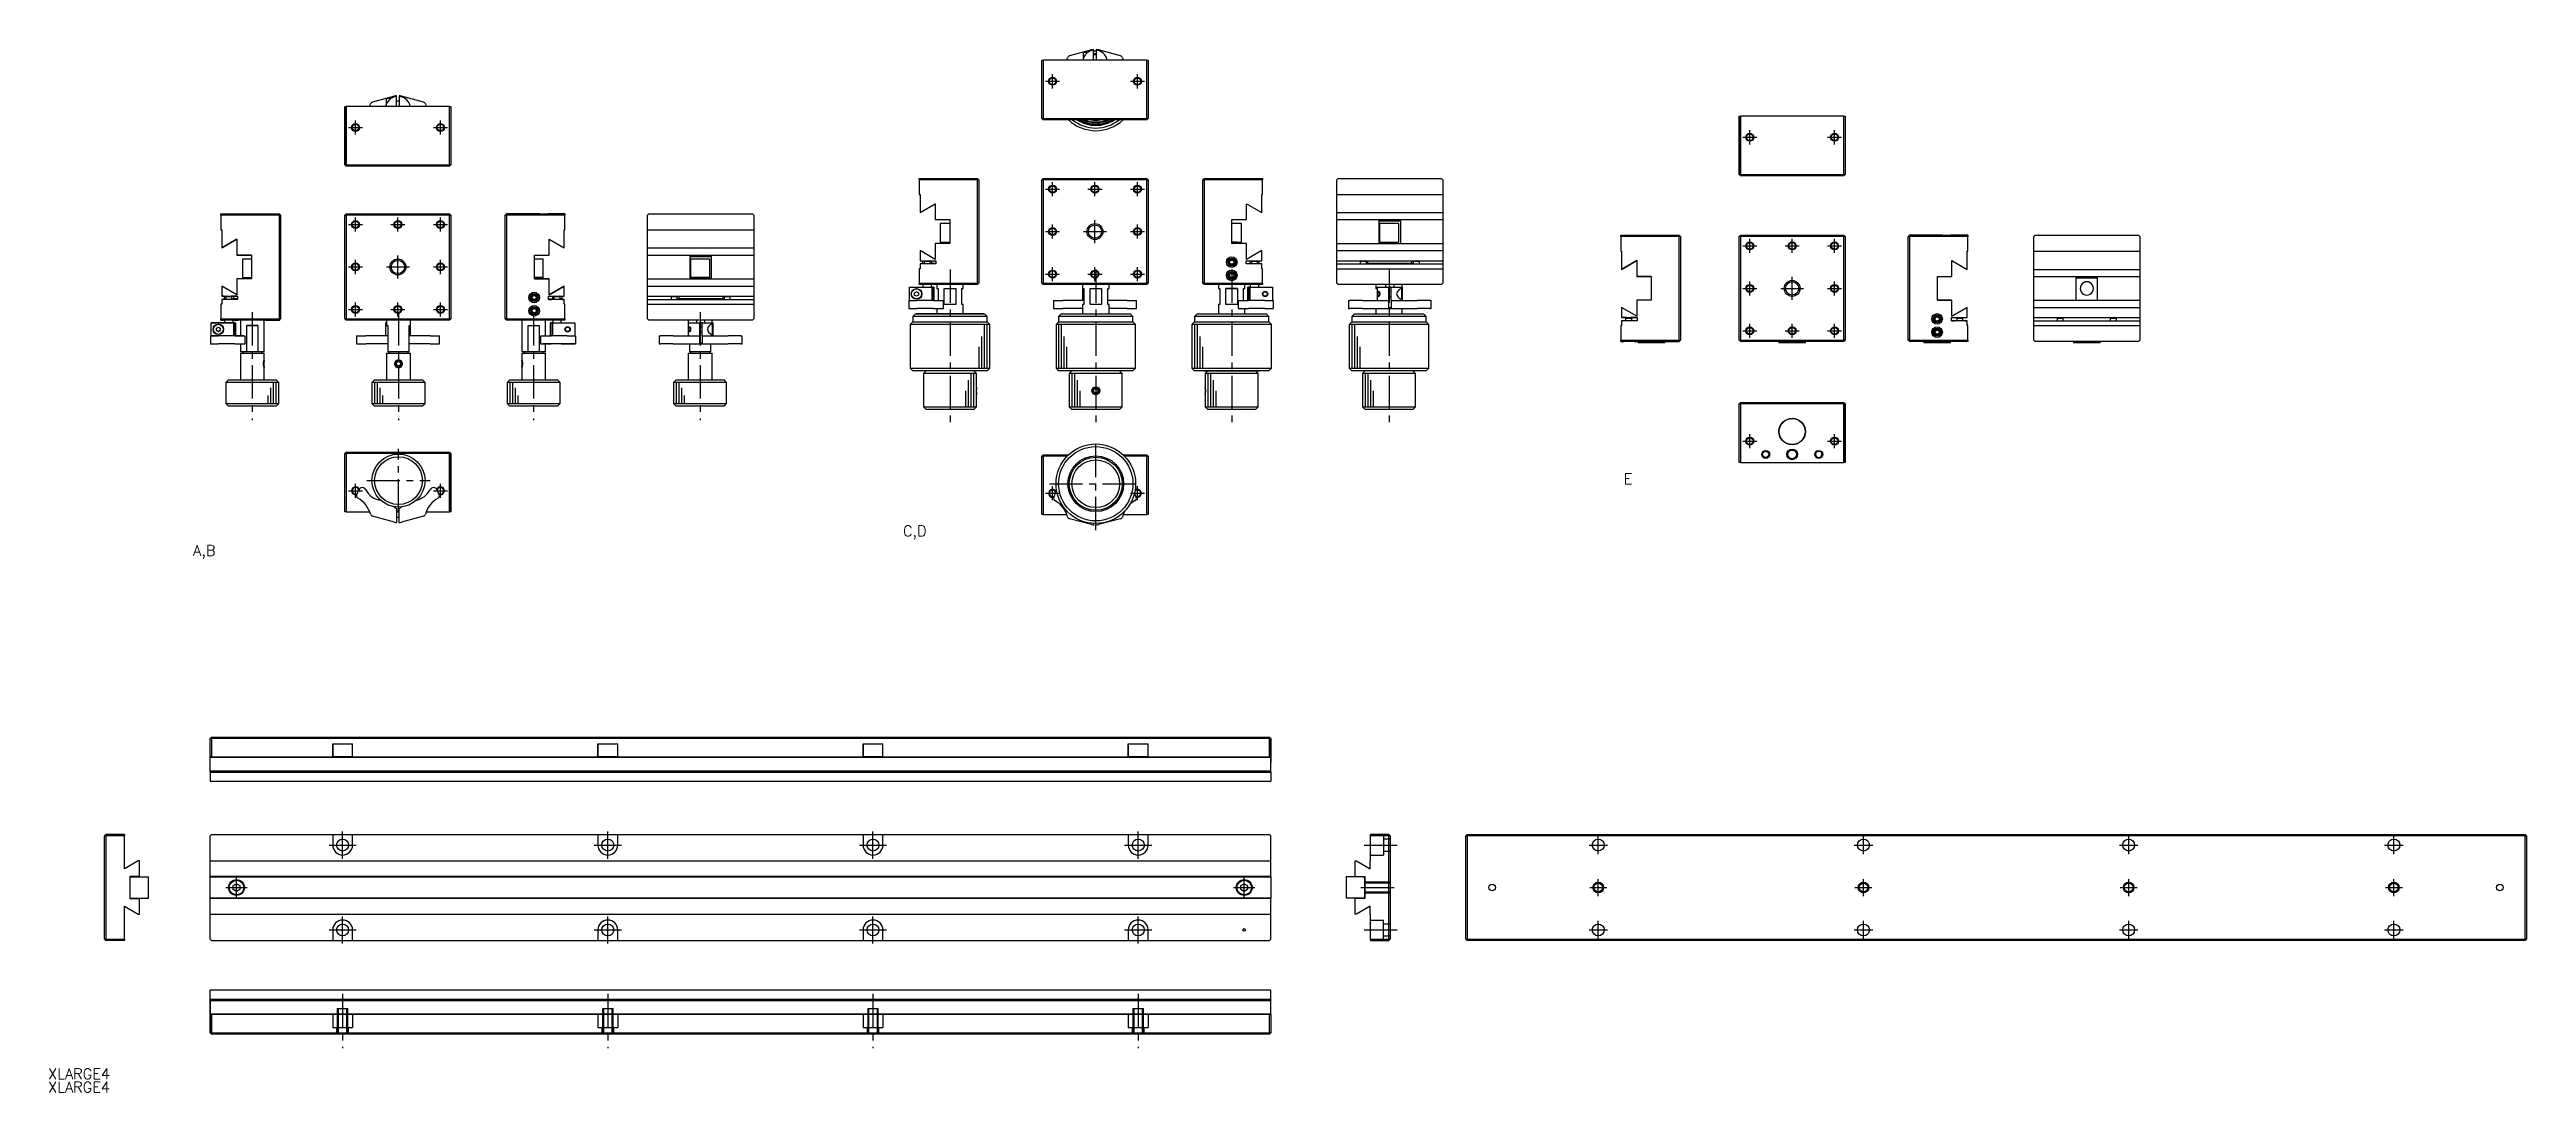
# Model space of a CAD drawing. Extents: x 18 to 952, y 13 to 406.
import ezdxf

# ---------------------------------------------------------------- set-up
doc = ezdxf.new("R2010")
doc.units = 0
doc.header["$LTSCALE"] = 10
doc.linetypes.add('CENTER', pattern=[2, 1.25, -0.25, 0.25, -0.25])
doc.linetypes.add('DASHED', pattern=[3.5, 2, -1.5])
doc.layers.get('0').update_dxf_attribs({"linetype": 'CONTINUOUS'})
doc.layers.add('CENTER', color=1, linetype='CENTER')
doc.styles.get("Standard").update_dxf_attribs({"font": 'txt.shx', "bigfont": '@extfont2.shx'})

msp = doc.modelspace()

# ---------------------------------------------------------------- texts
at = {"color": 7}
for s, p in [('E', (611.38, 242.51)), ('C,D', (339.59, 222.89)), ('A,B', (71.930486, 215.543056)), ('XLARGE4', (17.250347, 18.216667)), ('XLARGE4', (17.250347, 13.216667))]:
    msp.add_text(s, height=4, dxfattribs=at).set_placement(p)

# ---------------------------------------------------------------- linework, layer by layer
at = {"color": 7, "linetype": 'CONTINUOUS'}
for p, q in [((391.99, 380.352519), (391.99, 402.352519)), ((391.99, 402.352519), (392.49, 402.352519)), ((392.49, 402.352519), (392.49, 380.352519)), ((431.49, 402.352519), (392.49, 402.352519)), ((410.695905, 406.182148), (402.349441, 403.94572)), ((407.49, 405.252519), (407.49, 402.87321)), ((409.278451, 405.252519), (407.49, 405.252519)), ((411.49, 406.07613), (411.49, 406.327456)), ((411.49, 402.352519), (411.49, 406.07613)), ((412.489981, 404.352519), (411.49, 404.352519)), ((412.49, 406.327456), (412.49, 406.07613)), ((412.49, 406.07613), (412.49, 402.352519)), ((421.630559, 403.94572), (413.284095, 406.182148)), ((431.49, 380.352519), (431.49, 402.352519)), ((431.49, 402.352519), (431.99, 402.352519)), ((431.99, 402.352519), (431.99, 380.352519)), ((129.14, 362.922519), (129.14, 384.922519)), ((129.14, 384.922519), (129.64, 384.922519)), ((129.14, 384.622519), (129.14, 384.922519)), ((129.14, 384.922519), (129.14, 384.622519)), ((129.14, 384.922519), (129.14, 384.622519)), ((129.14, 378.922519), (129.14, 384.622519)), ((129.14, 384.622519), (129.14, 378.922519)), ((129.14, 378.922519), (129.14, 384.622519)), ((129.14, 384.622519), (129.14, 378.922519)), ((129.14, 384.622519), (129.14, 378.922519)), ((129.64, 384.922519), (129.64, 362.922519)), ((168.64, 384.922519), (129.64, 384.922519)), ((147.845905, 388.752148), (139.499441, 386.51572)), ((144.64, 387.822519), (144.64, 384.922519)), ((146.428451, 387.822519), (144.64, 387.822519)), ((148.64, 388.64613), (148.64, 388.897456)), ((148.64, 388.64613), (148.64, 388.897456)), ((148.64, 384.922519), (148.64, 388.64613)), ((148.64, 386.922519), (148.64, 388.64613)), ((148.64, 386.922519), (148.64, 387.072519)), ((148.64, 384.922519), (148.64, 387.072519)), ((149.639981, 386.922519), (148.64, 386.922519)), ((149.64, 388.897456), (149.64, 388.64613)), ((149.64, 388.64613), (149.64, 384.922519)), ((158.780559, 386.51572), (150.434095, 388.752148)), ((158.780559, 386.51572), (150.434095, 388.752148)), ((168.64, 362.922519), (168.64, 384.922519)), ((168.64, 384.922519), (169.14, 384.922519)), ((169.14, 384.922519), (169.14, 362.922519)), ((129.14, 378.722519), (129.14, 378.922519)), ((129.14, 378.922519), (129.14, 378.722519)), ((129.14, 373.422519), (129.14, 378.922519)), ((129.14, 378.922519), (129.14, 373.422519)), ((129.14, 378.922519), (129.14, 362.922519)), ((392.49, 379.852519), (391.99, 380.352519)), ((392.49, 380.352519), (391.99, 380.352519)), ((392.49, 379.852519), (392.49, 380.352519)), ((392.49, 380.352519), (431.49, 380.352519)), ((431.49, 379.852519), (392.49, 379.852519)), ((431.49, 379.852519), (431.49, 380.352519)), ((431.99, 380.352519), (431.49, 380.352519)), ((431.49, 379.852519), (431.99, 380.352519)), ((654.9, 359.25), (654.9, 381.25)), ((654.9, 381.25), (655.4, 381.25)), ((654.9, 380.95), (654.9, 381.25)), ((654.9, 381.25), (654.9, 380.95)), ((654.9, 381.25), (654.9, 380.95)), ((654.9, 375.25), (654.9, 380.95)), ((654.9, 380.95), (654.9, 375.25)), ((654.9, 375.25), (654.9, 380.95)), ((654.9, 380.95), (654.9, 375.25)), ((654.9, 380.95), (654.9, 375.25)), ((654.9, 375.05), (654.9, 375.25)), ((654.9, 375.25), (654.9, 375.05)), ((654.9, 369.75), (654.9, 375.25)), ((654.9, 375.25), (654.9, 369.75)), ((654.9, 375.25), (654.9, 359.25)), ((655.4, 381.25), (655.4, 359.25)), ((694.4, 381.25), (655.4, 381.25)), ((694.4, 359.25), (694.4, 381.25)), ((694.4, 381.25), (694.9, 381.25)), ((694.9, 381.25), (694.9, 359.25)), ((129.64, 362.422519), (129.14, 362.922519)), ((129.64, 362.922519), (129.14, 362.922519)), ((129.14, 362.922519), (129.64, 362.422519)), ((129.64, 362.422519), (129.64, 362.922519)), ((129.64, 362.922519), (168.64, 362.922519)), ((168.64, 362.422519), (129.64, 362.422519)), ((168.64, 362.422519), (168.64, 362.922519)), ((169.14, 362.922519), (168.64, 362.922519)), ((168.64, 362.422519), (169.14, 362.922519)), ((345.717481, 357.71), (367.717481, 357.71)), ((345.717481, 357.21), (345.717481, 357.71)), ((345.717481, 357.21), (345.717481, 351.71)), ((367.717481, 357.21), (345.717481, 357.21)), ((367.717481, 357.71), (367.717481, 357.21)), ((368.217481, 357.21), (367.717481, 357.71)), ((367.717481, 318.21), (367.717481, 357.21)), ((368.217481, 357.21), (367.717481, 357.21)), ((368.217481, 357.21), (368.217481, 318.21)), ((392.49, 357.71), (391.99, 357.21)), ((391.99, 318.21), (391.99, 357.21)), ((392.49, 357.21), (391.99, 357.21)), ((392.49, 357.21), (392.49, 357.71)), ((392.49, 357.71), (431.49, 357.71)), ((431.49, 357.21), (392.49, 357.21)), ((392.49, 357.21), (392.49, 318.21)), ((431.49, 357.21), (431.49, 357.71)), ((431.99, 357.21), (431.49, 357.71)), ((431.49, 318.21), (431.49, 357.21)), ((431.49, 357.21), (431.99, 357.21)), ((431.99, 357.21), (431.99, 318.21)), ((452.652519, 357.21), (453.152519, 357.71)), ((452.652519, 357.21), (453.152519, 357.21)), ((452.652519, 318.21), (452.652519, 357.21)), ((453.152519, 357.21), (453.152519, 357.71)), ((453.152519, 357.71), (475.152519, 357.71)), ((475.152519, 357.21), (453.152519, 357.21)), ((453.152519, 357.21), (453.152519, 318.21)), ((475.152519, 357.71), (475.152519, 357.21)), ((475.152519, 351.71), (475.152519, 357.21)), ((503.68, 357.71), (503.18, 357.21)), ((503.18, 351.71), (503.18, 357.21)), ((503.68, 357.71), (542.68, 357.71)), ((543.18, 357.21), (542.68, 357.71)), ((543.18, 357.21), (543.18, 351.71)), ((655.4, 359.25), (654.9, 359.25)), ((655.4, 358.75), (654.9, 359.25)), ((654.9, 359.25), (655.4, 358.75)), ((655.4, 358.75), (655.4, 359.25)), ((655.4, 359.25), (694.4, 359.25)), ((694.4, 358.75), (655.4, 358.75)), ((694.4, 358.75), (694.4, 359.25)), ((694.9, 359.25), (694.4, 359.25)), ((694.4, 358.75), (694.9, 359.25)), ((345.717481, 351.71), (346.017481, 351.71)), ((346.017481, 351.71), (346.017481, 344.883205)), ((346.017481, 344.883205), (351.717481, 348.174102)), ((351.717481, 348.174102), (351.717481, 342.21)), ((469.152519, 348.174102), (474.852519, 344.883205)), ((469.152519, 342.21), (469.152519, 348.174102)), ((474.852519, 351.71), (475.152519, 351.71)), ((474.852519, 344.883205), (474.852519, 351.71)), ((503.18, 351.71), (543.18, 351.71)), ((503.18, 344.883205), (503.18, 351.71)), ((543.18, 351.71), (543.18, 344.883205)), ((82.417481, 344.37), (104.417481, 344.37)), ((82.417481, 343.87), (82.417481, 344.37)), ((82.417481, 343.87), (82.417481, 338.37)), ((104.417481, 343.87), (82.417481, 343.87)), ((82.417481, 338.37), (82.717481, 338.37)), ((82.717481, 338.37), (82.417481, 338.37)), ((82.717481, 338.37), (82.717481, 331.543205)), ((104.417481, 344.37), (104.417481, 343.87)), ((104.917481, 343.87), (104.417481, 344.37)), ((104.417481, 304.87), (104.417481, 343.87)), ((104.917481, 343.87), (104.417481, 343.87)), ((104.917481, 343.87), (104.917481, 304.87)), ((129.64, 344.37), (129.14, 343.87)), ((129.14, 304.87), (129.14, 343.87)), ((129.64, 343.87), (129.14, 343.87)), ((129.64, 343.87), (129.64, 344.37)), ((129.64, 344.37), (168.64, 344.37)), ((129.64, 343.87), (129.64, 304.87)), ((168.64, 343.87), (129.64, 343.87)), ((168.64, 343.87), (168.64, 344.37)), ((169.14, 343.87), (168.64, 344.37)), ((168.64, 304.87), (168.64, 343.87)), ((168.64, 343.87), (169.14, 343.87)), ((169.14, 343.87), (169.14, 304.87)), ((189.622519, 343.87), (190.122519, 344.37)), ((189.622519, 343.87), (190.122519, 344.37)), ((189.622519, 343.87), (190.122519, 343.87)), ((189.622519, 304.87), (189.622519, 343.87)), ((190.122519, 343.87), (190.122519, 344.37)), ((190.122519, 344.37), (212.122519, 344.37)), ((202.622524, 344.37), (190.122519, 344.37)), ((212.122519, 343.87), (190.122519, 343.87)), ((190.122519, 343.87), (190.122519, 304.87)), ((212.122519, 344.37), (205.622514, 344.37)), ((211.822519, 338.37), (212.122519, 338.37)), ((211.822519, 331.543205), (211.822519, 338.37)), ((212.122519, 344.37), (212.122519, 343.87)), ((212.122519, 338.37), (212.122519, 343.87)), ((243.81, 344.37), (243.31, 343.87)), ((243.31, 338.37), (243.31, 343.87)), ((243.31, 338.37), (283.31, 338.37)), ((243.31, 331.543205), (243.31, 338.37)), ((243.81, 344.37), (282.81, 344.37)), ((283.31, 343.87), (282.81, 344.37)), ((283.31, 343.87), (283.31, 338.37)), ((283.31, 338.37), (283.31, 331.543205)), ((351.717481, 342.21), (357.217481, 342.21)), ((357.217481, 340.71), (353.667481, 340.71)), ((357.217481, 340.71), (353.667481, 340.71)), ((353.667481, 340.71), (353.667481, 333.71)), ((357.217481, 340.71), (356.740131, 340.71)), ((357.217481, 340.71), (356.740131, 340.71)), ((357.217481, 342.21), (357.217481, 333.21)), ((463.652519, 342.21), (469.152519, 342.21)), ((463.652519, 333.21), (463.652519, 342.21)), ((467.202519, 340.71), (463.652519, 340.71)), ((467.202519, 333.71), (467.202519, 340.71)), ((503.18, 344.883205), (543.18, 344.883205)), ((503.18, 342.21), (503.18, 344.883205)), ((503.18, 342.21), (543.18, 342.21)), ((503.18, 333.21), (503.18, 342.21)), ((519.947572, 342.21), (519.08122, 341.71)), ((519.08122, 341.71), (527.27878, 341.71)), ((519.08122, 341.71), (519.08122, 333.21)), ((526.53, 340.71), (519.23, 340.71)), ((519.23, 340.71), (519.23, 333.71)), ((527.27878, 341.71), (526.412428, 342.21)), ((526.53, 333.71), (526.53, 340.71)), ((527.27878, 333.21), (527.27878, 341.71)), ((543.18, 344.883205), (543.18, 342.21)), ((543.18, 342.21), (543.18, 333.21)), ((610.25, 336.3), (632.25, 336.3)), ((610.25, 335.8), (610.25, 336.3)), ((632.25, 336.3), (632.25, 335.8)), ((632.75, 335.8), (632.25, 336.3)), ((655.4, 336.3), (654.9, 335.8)), ((655.4, 335.8), (655.4, 336.3)), ((655.4, 336.3), (694.4, 336.3)), ((694.4, 335.8), (694.4, 336.3)), ((694.9, 335.8), (694.4, 336.3)), ((718.63, 335.8), (719.13, 336.3)), ((718.63, 335.8), (719.13, 336.3)), ((719.13, 335.8), (719.13, 336.3)), ((719.13, 336.3), (741.13, 336.3)), ((731.630005, 336.3), (719.13, 336.3)), ((741.13, 336.3), (734.629995, 336.3)), ((741.13, 336.3), (741.13, 335.8)), ((766.48, 336.3), (765.98, 335.8)), ((766.48, 336.3), (805.48, 336.3)), ((805.98, 335.8), (805.48, 336.3)), ((82.717481, 331.543205), (88.417481, 334.834102)), ((88.417481, 334.834102), (82.717481, 331.543205)), ((88.417481, 334.834102), (88.417481, 328.87)), ((88.417481, 328.87), (93.917481, 328.87)), ((93.917481, 328.87), (88.417481, 328.87)), ((93.917481, 327.37), (90.579613, 327.37)), ((90.579613, 327.37), (90.579613, 320.37)), ((93.917481, 328.87), (90.783506, 328.87)), ((93.917481, 328.87), (90.783506, 328.87)), ((93.917481, 328.87), (93.917481, 319.87)), ((200.622519, 328.87), (206.122519, 328.87)), ((200.622519, 319.87), (200.622519, 328.87)), ((203.960387, 327.37), (200.622519, 327.37)), ((203.960387, 327.37), (200.622519, 327.37)), ((200.887737, 327.37), (200.622519, 327.37)), ((200.887737, 327.37), (200.622519, 327.37)), ((203.960387, 320.37), (203.960387, 327.37)), ((206.122519, 334.834102), (211.822519, 331.543205)), ((206.122519, 328.87), (206.122519, 334.834102)), ((243.31, 331.543205), (283.31, 331.543205)), ((243.31, 328.87), (243.31, 331.543205)), ((243.31, 328.87), (283.31, 328.87)), ((243.31, 319.87), (243.31, 328.87)), ((260.077572, 328.87), (259.21122, 328.37)), ((259.21122, 328.37), (267.40878, 328.37)), ((259.21122, 328.37), (259.21122, 319.87)), ((266.747868, 327.37), (259.447868, 327.37)), ((259.447868, 327.37), (259.447868, 320.37)), ((267.40878, 328.37), (266.542428, 328.87)), ((266.747868, 320.37), (266.747868, 327.37)), ((267.40878, 319.87), (267.40878, 328.37)), ((283.31, 331.543205), (283.31, 328.87)), ((283.31, 328.87), (283.31, 319.87)), ((346.017481, 330.536795), (346.017481, 326.71)), ((351.717481, 327.245898), (346.017481, 330.536795)), ((357.217481, 333.21), (351.717481, 333.21)), ((351.717481, 333.21), (351.717481, 327.245898)), ((353.667481, 333.71), (357.217481, 333.71)), ((355.317481, 333.71), (355.317481, 333.21)), ((462.686494, 326.210886), (463.120274, 326.960443)), ((463.120274, 326.960443), (463.986299, 326.959557)), ((463.652519, 333.71), (465.552519, 333.71)), ((463.652519, 333.71), (467.202519, 333.71)), ((465.552519, 333.71), (463.652519, 333.71)), ((469.152519, 333.21), (463.652519, 333.21)), ((463.986299, 326.959557), (464.418544, 326.209114)), ((465.552519, 333.71), (467.202519, 333.71)), ((465.552519, 333.21), (465.552519, 333.71)), ((469.152519, 327.245898), (469.152519, 333.21)), ((474.852519, 330.536795), (469.152519, 327.245898)), ((474.852519, 326.71), (474.852519, 330.536795)), ((503.18, 333.21), (543.18, 333.21)), ((503.18, 330.536795), (503.18, 333.21)), ((503.18, 330.536795), (543.18, 330.536795)), ((503.18, 326.71), (503.18, 330.536795)), ((519.23, 333.71), (526.53, 333.71)), ((520.88, 333.71), (520.88, 333.21)), ((524.88, 333.21), (524.88, 333.71)), ((543.18, 333.21), (543.18, 330.536795)), ((543.18, 330.536795), (543.18, 326.71)), ((610.25, 335.8), (610.25, 330.3)), ((632.25, 335.8), (610.25, 335.8)), ((610.25, 330.3), (610.55, 330.3)), ((610.55, 330.3), (610.25, 330.3)), ((610.55, 330.3), (610.55, 323.473205)), ((632.25, 296.8), (632.25, 335.8)), ((632.75, 335.8), (632.25, 335.8)), ((632.75, 335.8), (632.75, 296.8)), ((654.9, 296.8), (654.9, 335.8)), ((655.4, 335.8), (654.9, 335.8)), ((655.4, 335.8), (655.4, 296.8)), ((694.4, 335.8), (655.4, 335.8)), ((694.4, 335.8), (694.9, 335.8)), ((694.4, 296.8), (694.4, 335.8)), ((694.9, 335.8), (694.9, 296.8)), ((718.63, 335.8), (719.13, 335.8)), ((718.63, 296.8), (718.63, 335.8)), ((741.13, 335.8), (719.13, 335.8)), ((719.13, 335.8), (719.13, 296.8)), ((740.83, 330.3), (741.13, 330.3)), ((740.83, 323.473205), (740.83, 330.3)), ((741.13, 330.3), (741.13, 335.8)), ((765.98, 330.3), (765.98, 335.8)), ((765.98, 330.3), (805.98, 330.3)), ((765.98, 323.473205), (765.98, 330.3)), ((805.98, 335.8), (805.98, 330.3)), ((805.98, 330.3), (805.98, 323.473205)), ((88.417481, 319.87), (88.417481, 313.905898)), ((93.917481, 319.87), (88.417481, 319.87)), ((90.579613, 320.37), (90.629613, 320.37)), ((90.579613, 320.37), (90.758257, 320.37)), ((90.629613, 320.37), (90.629613, 319.87)), ((90.758257, 320.37), (93.917481, 320.37)), ((203.910387, 320.37), (200.622519, 320.37)), ((200.622519, 320.37), (203.960387, 320.37)), ((206.122519, 319.87), (200.622519, 319.87)), ((200.622519, 319.87), (204.622519, 319.87)), ((203.910387, 319.87), (203.910387, 320.37)), ((203.910387, 319.87), (206.122519, 319.87)), ((203.910387, 319.87), (204.622519, 319.87)), ((206.122519, 313.905898), (206.122519, 319.87)), ((243.31, 319.87), (283.31, 319.87)), ((243.31, 317.196795), (243.31, 319.87)), ((259.447868, 320.37), (266.747868, 320.37)), ((266.697868, 320.37), (259.497868, 320.37)), ((259.497868, 320.37), (259.497868, 319.87)), ((266.697868, 319.87), (266.697868, 320.37)), ((283.31, 319.87), (283.31, 317.196795)), ((346.017481, 323.71), (345.717481, 323.71)), ((345.717481, 323.71), (345.717481, 318.21)), ((345.717481, 318.21), (367.717481, 318.21)), ((345.717481, 317.71), (345.717481, 318.21)), ((367.717481, 317.71), (345.717481, 317.71)), ((346.017481, 326.71), (351.917481, 326.71)), ((346.017481, 325.51), (346.017481, 323.71)), ((346.717486, 325.51), (346.017481, 325.51)), ((347.217486, 325.51), (346.717486, 325.51)), ((346.917481, 325.71), (346.917481, 326.71)), ((347.567481, 325.71), (346.917481, 325.71)), ((347.097481, 317.71), (347.097481, 316.71)), ((350.217476, 325.51), (347.217486, 325.51)), ((347.867481, 326.71), (347.567481, 326.41)), ((349.264222, 326.41), (347.567481, 326.41)), ((347.567481, 326.41), (347.567481, 325.51)), ((349.867481, 326.41), (349.264222, 326.41)), ((349.867481, 326.41), (349.567481, 326.71)), ((349.867481, 325.51), (349.867481, 326.41)), ((349.867481, 325.71), (350.417481, 325.71)), ((350.717476, 325.51), (350.217476, 325.51)), ((350.337481, 316.71), (350.337481, 317.71)), ((350.417481, 325.71), (350.417481, 326.71)), ((351.917481, 325.71), (350.417481, 325.71)), ((351.917481, 325.51), (350.717476, 325.51)), ((351.917481, 326.71), (351.917481, 325.51)), ((352.317481, 317.71), (352.317481, 316.21)), ((362.317481, 316.21), (362.317481, 317.71)), ((367.717481, 318.21), (368.217481, 318.21)), ((367.717481, 318.21), (367.717481, 317.71)), ((367.717481, 317.71), (368.217481, 318.21)), ((391.99, 318.21), (392.49, 318.21)), ((391.99, 318.21), (392.49, 317.71)), ((392.49, 317.71), (392.49, 318.21)), ((392.49, 318.21), (431.49, 318.21)), ((431.49, 317.71), (392.49, 317.71)), ((407.29, 317.71), (407.29, 316.21)), ((417.29, 316.21), (417.29, 317.71)), ((431.49, 317.71), (431.49, 318.21)), ((431.99, 318.21), (431.49, 318.21)), ((431.49, 317.71), (431.99, 318.21)), ((453.152519, 318.21), (452.652519, 318.21)), ((453.152519, 317.71), (452.652519, 318.21)), ((453.152519, 318.21), (475.152519, 318.21)), ((453.152519, 317.71), (453.152519, 318.21)), ((475.152519, 317.71), (453.152519, 317.71)), ((458.552519, 317.71), (458.552519, 316.21)), ((463.118739, 325.460443), (462.686494, 326.210886)), ((462.686494, 321.210886), (463.120274, 321.960443)), ((463.118739, 320.460443), (462.686494, 321.210886)), ((463.984764, 325.459557), (463.118739, 325.460443)), ((463.984764, 320.459557), (463.118739, 320.460443)), ((463.120274, 321.960443), (463.986299, 321.959557)), ((464.418544, 326.209114), (463.984764, 325.459557)), ((464.418544, 321.209114), (463.984764, 320.459557)), ((463.986299, 321.959557), (464.418544, 321.209114)), ((468.552519, 316.21), (468.552519, 317.71)), ((468.952519, 325.51), (468.952519, 326.71)), ((468.952519, 326.71), (474.852519, 326.71)), ((468.952519, 325.71), (470.452519, 325.71)), ((468.952519, 325.71), (470.452519, 325.71)), ((470.152524, 325.51), (468.952519, 325.51)), ((470.652524, 325.51), (470.152524, 325.51)), ((470.452519, 325.71), (470.452519, 326.71)), ((470.452519, 325.71), (471.002519, 325.71)), ((470.452519, 325.71), (471.002519, 325.71)), ((470.532519, 317.71), (470.532519, 316.71)), ((473.652514, 325.51), (470.652524, 325.51)), ((471.302519, 326.71), (471.002519, 326.41)), ((473.302519, 326.41), (471.002519, 326.41)), ((471.002519, 326.41), (471.002519, 325.51)), ((473.302519, 326.41), (473.002519, 326.71)), ((473.302519, 325.51), (473.302519, 326.41)), ((473.952519, 325.71), (473.302519, 325.71)), ((473.302519, 325.71), (473.952519, 325.71)), ((474.152514, 325.51), (473.652514, 325.51)), ((473.772519, 316.71), (473.772519, 317.71)), ((473.952519, 325.71), (473.952519, 326.71)), ((474.852519, 325.51), (474.152514, 325.51)), ((474.852519, 323.71), (474.852519, 325.51)), ((475.152519, 323.71), (474.852519, 323.71)), ((475.152519, 318.21), (475.152519, 323.71)), ((475.152519, 318.21), (475.152519, 317.71)), ((503.18, 326.71), (543.18, 326.71)), ((503.18, 325.51), (503.18, 326.71)), ((503.18, 325.51), (511.680005, 325.51)), ((503.18, 323.71), (503.18, 325.51)), ((503.18, 318.21), (503.18, 323.71)), ((503.18, 323.71), (543.18, 323.71)), ((503.18, 318.21), (503.68, 317.71)), ((542.68, 317.71), (503.68, 317.71)), ((511.680005, 325.51), (514.679995, 325.51)), ((512.33, 326.71), (512.03, 326.41)), ((514.33, 326.41), (512.03, 326.41)), ((512.03, 326.41), (512.03, 325.51)), ((514.33, 326.41), (514.03, 326.71)), ((514.33, 325.51), (514.33, 326.41)), ((514.33, 325.71), (514.88, 325.71)), ((514.679995, 325.51), (521.180005, 325.51)), ((514.88, 325.71), (514.88, 326.71)), ((531.48, 325.71), (514.88, 325.71)), ((517.88, 317.71), (517.88, 316.21)), ((521.180005, 325.51), (525.179995, 325.51)), ((521.56, 317.71), (521.56, 316.71)), ((524.8, 316.71), (524.8, 317.71)), ((525.179995, 325.51), (531.680005, 325.51)), ((527.88, 316.71), (527.88, 317.71)), ((531.48, 325.71), (531.48, 326.71)), ((531.48, 325.71), (532.03, 325.71)), ((531.680005, 325.51), (534.679995, 325.51)), ((532.33, 326.71), (532.03, 326.41)), ((534.33, 326.41), (532.03, 326.41)), ((532.03, 326.41), (532.03, 325.51)), ((534.33, 326.41), (534.03, 326.71)), ((534.33, 325.51), (534.33, 326.41)), ((534.679995, 325.51), (543.18, 325.51)), ((542.68, 317.71), (543.18, 318.21)), ((543.18, 326.71), (543.18, 325.51)), ((543.18, 325.51), (543.18, 323.71)), ((543.18, 323.71), (543.18, 318.21)), ((610.55, 323.473205), (616.25, 326.764102)), ((616.25, 326.764102), (610.55, 323.473205)), ((616.25, 326.764102), (616.25, 320.8)), ((616.25, 320.8), (621.75, 320.8)), ((621.75, 320.8), (616.25, 320.8)), ((621.75, 320.8), (618.616025, 320.8)), ((621.75, 320.8), (618.616025, 320.8)), ((621.75, 320.8), (621.75, 311.8)), ((729.63, 320.8), (735.13, 320.8)), ((729.63, 311.8), (729.63, 320.8)), ((735.13, 326.764102), (740.83, 323.473205)), ((735.13, 320.8), (735.13, 326.764102)), ((765.98, 323.473205), (805.98, 323.473205)), ((765.98, 320.8), (765.98, 323.473205)), ((765.98, 320.8), (805.98, 320.8)), ((765.98, 311.8), (765.98, 320.8)), ((782.747572, 320.8), (781.88122, 320.3)), ((781.88122, 320.3), (790.07878, 320.3)), ((781.88122, 320.3), (781.88122, 311.8)), ((790.07878, 320.3), (789.212428, 320.8)), ((790.07878, 311.8), (790.07878, 320.3)), ((805.98, 323.473205), (805.98, 320.8)), ((805.98, 320.8), (805.98, 311.8)), ((82.717481, 310.37), (82.417481, 310.37)), ((82.417481, 310.37), (82.417481, 304.87)), ((82.717481, 317.196795), (82.717481, 313.37)), ((88.417481, 313.905898), (82.717481, 317.196795)), ((82.717481, 313.37), (88.617481, 313.37)), ((83.617481, 313.37), (82.717481, 313.37)), ((82.717481, 312.17), (82.717481, 310.37)), ((88.617481, 312.17), (82.717481, 312.17)), ((83.617481, 313.37), (83.617481, 312.37)), ((84.267481, 312.37), (83.617481, 312.37)), ((84.567481, 313.37), (84.267481, 313.07)), ((86.567481, 313.07), (84.267481, 313.07)), ((84.267481, 313.07), (84.267481, 312.17)), ((87.117481, 313.37), (86.267481, 313.37)), ((86.567481, 313.07), (86.267481, 313.37)), ((86.567481, 312.17), (86.567481, 313.07)), ((86.567481, 312.37), (87.117481, 312.37)), ((88.617481, 313.37), (87.117481, 313.37)), ((87.117481, 313.37), (87.117481, 312.37)), ((88.617481, 312.37), (87.117481, 312.37)), ((88.617481, 313.37), (88.617481, 312.17)), ((199.772519, 313.303013), (200.522519, 313.736025)), ((200.522519, 313.736025), (199.772519, 313.303013)), ((199.772519, 312.436987), (199.772519, 313.303013)), ((200.522519, 312.003975), (199.772519, 312.436987)), ((199.772519, 308.303013), (200.522519, 308.736025)), ((200.522519, 308.736025), (199.772519, 308.303013)), ((199.772519, 307.436987), (199.772519, 308.303013)), ((200.522519, 313.736025), (201.272519, 313.303013)), ((201.272519, 313.303013), (200.522519, 313.736025)), ((201.272519, 312.436987), (200.522519, 312.003975)), ((200.522519, 308.736025), (201.272519, 308.303013)), ((201.272519, 308.303013), (200.522519, 308.736025)), ((201.272519, 313.303013), (201.272519, 312.436987)), ((201.272519, 308.303013), (201.272519, 307.436987)), ((205.922519, 313.37), (211.822519, 313.37)), ((205.922519, 312.17), (205.922519, 313.37)), ((205.922519, 312.37), (207.422519, 312.37)), ((205.922519, 312.37), (207.422519, 312.37)), ((211.822519, 312.17), (205.922519, 312.17)), ((205.922519, 312.17), (207.122524, 312.17)), ((211.822519, 317.196795), (206.122519, 313.905898)), ((206.122519, 313.905898), (211.822519, 317.196795)), ((207.422519, 313.37), (207.422519, 312.37)), ((207.422519, 312.37), (207.972519, 312.37)), ((207.422519, 312.37), (207.972519, 312.37)), ((208.272519, 313.37), (207.972519, 313.07)), ((207.974827, 313.07), (207.972519, 313.07)), ((207.972519, 313.07), (207.972519, 312.17)), ((210.272519, 313.07), (207.974827, 313.07)), ((210.272519, 313.07), (209.972519, 313.37)), ((210.272519, 312.17), (210.272519, 313.07)), ((210.272519, 312.37), (210.922519, 312.37)), ((210.922519, 312.37), (210.272519, 312.37)), ((210.922519, 313.37), (210.922519, 312.37)), ((211.122514, 312.17), (211.822519, 312.17)), ((211.822519, 313.37), (211.822519, 317.196795)), ((211.822519, 310.37), (211.822519, 312.17)), ((212.122519, 310.37), (211.822519, 310.37)), ((211.822519, 310.37), (212.122519, 310.37)), ((212.122519, 304.87), (212.122519, 310.37)), ((243.31, 317.196795), (283.31, 317.196795)), ((243.31, 313.37), (243.31, 317.196795)), ((243.31, 313.37), (283.31, 313.37)), ((243.31, 312.17), (243.31, 313.37)), ((243.31, 312.17), (283.31, 312.17)), ((243.31, 310.37), (243.31, 312.17)), ((243.31, 304.87), (243.31, 310.37)), ((243.31, 310.37), (283.31, 310.37)), ((252.46, 313.37), (252.16, 313.07)), ((254.46, 313.07), (252.16, 313.07)), ((252.16, 313.07), (252.16, 312.17)), ((254.46, 313.07), (254.16, 313.37)), ((254.46, 312.17), (254.46, 313.07)), ((254.46, 312.37), (255.01, 312.37)), ((255.01, 313.37), (255.01, 312.37)), ((271.61, 312.37), (255.01, 312.37)), ((271.61, 313.37), (271.61, 312.37)), ((271.61, 312.37), (272.16, 312.37)), ((272.46, 313.37), (272.16, 313.07)), ((274.46, 313.07), (272.16, 313.07)), ((272.16, 313.07), (272.16, 312.17)), ((274.46, 313.07), (274.16, 313.37)), ((274.46, 312.17), (274.46, 313.07)), ((283.31, 317.196795), (283.31, 313.37)), ((283.31, 313.37), (283.31, 312.17)), ((283.31, 312.17), (283.31, 310.37)), ((283.31, 310.37), (283.31, 304.87)), ((341.742544, 311.71), (341.742544, 308.71)), ((341.742544, 311.71), (341.887852, 311.71)), ((341.742544, 308.71), (341.887852, 308.71)), ((341.887852, 311.71), (344.12428, 311.71)), ((341.887852, 308.71), (344.12428, 308.71)), ((341.99387, 311.71), (341.99387, 316.71)), ((341.99387, 316.71), (350.440381, 316.71)), ((343.967481, 314.643013), (344.717481, 315.076025)), ((343.967481, 313.776987), (343.967481, 314.643013)), ((344.717481, 313.343975), (343.967481, 313.776987)), ((344.12428, 311.71), (344.829049, 311.71)), ((344.12428, 308.71), (344.829049, 308.71)), ((344.717481, 315.076025), (345.467481, 314.643013)), ((345.467481, 313.776987), (344.717481, 313.343975)), ((350.947828, 311.71), (344.829049, 311.71)), ((350.947828, 308.71), (344.829049, 308.71)), ((345.467481, 314.643013), (345.467481, 313.776987)), ((350.440381, 316.71), (350.440381, 311.71)), ((350.983721, 316.71), (350.440381, 316.71)), ((350.947828, 311.71), (352.150113, 311.71)), ((350.947828, 308.71), (352.150113, 308.71)), ((350.983721, 316.71), (350.983721, 311.71)), ((350.983721, 316.71), (351.317481, 316.71)), ((351.317481, 311.71), (351.317481, 316.71)), ((352.150113, 311.71), (354.047881, 311.71)), ((352.150113, 308.71), (354.047881, 308.71)), ((352.317481, 316.21), (352.817481, 316.21)), ((352.317481, 308.71), (352.317481, 306.71)), ((352.817481, 316.21), (352.817481, 311.71)), ((354.047881, 311.71), (354.881481, 311.71)), ((354.047881, 308.71), (354.881481, 308.71)), ((354.881481, 308.71), (354.881481, 311.71)), ((355.138032, 316.21), (359.496931, 316.21)), ((355.138032, 310.21), (355.138032, 316.21)), ((359.496931, 310.21), (355.138032, 310.21)), ((359.496931, 310.21), (355.138032, 310.21)), ((359.496931, 316.21), (359.496931, 310.21)), ((361.817481, 316.21), (362.317481, 316.21)), ((361.817481, 310.21), (361.817481, 316.21)), ((362.317481, 310.21), (361.817481, 310.21)), ((362.317481, 310.21), (361.817481, 310.21)), ((362.317481, 306.71), (362.317481, 310.21)), ((396.354239, 311.71), (396.409996, 311.71)), ((396.354239, 311.71), (396.354239, 308.71)), ((396.354239, 308.71), (396.409996, 308.71)), ((396.409996, 311.71), (397.207739, 311.71)), ((396.409996, 308.71), (397.207739, 308.71)), ((397.207739, 311.71), (399.877502, 311.71)), ((397.207739, 308.71), (399.877502, 308.71)), ((407.79, 311.71), (399.877502, 311.71)), ((407.29, 308.71), (399.877502, 308.71)), ((407.24, 316.71), (407.29, 316.71)), ((407.24, 316.71), (407.24, 314.213396)), ((407.24, 314.213396), (407.24, 311.71)), ((407.29, 316.21), (407.79, 316.21)), ((407.79, 310.21), (407.29, 310.21)), ((407.29, 310.21), (407.29, 306.71)), ((407.79, 316.21), (407.79, 310.21)), ((410.110551, 316.21), (414.469449, 316.21)), ((410.110551, 310.21), (410.110551, 316.21)), ((414.469449, 310.21), (410.110551, 310.21)), ((414.469449, 316.21), (414.469449, 310.21)), ((416.79, 316.21), (417.29, 316.21)), ((416.79, 310.21), (416.79, 316.21)), ((424.102498, 311.71), (416.79, 311.71)), ((417.29, 310.21), (416.79, 310.21)), ((417.29, 306.71), (417.29, 310.21)), ((424.102498, 308.71), (417.29, 308.71)), ((424.102498, 311.71), (426.772261, 311.71)), ((424.102498, 308.71), (426.772261, 308.71)), ((426.772261, 311.71), (427.570004, 311.71)), ((426.772261, 308.71), (427.570004, 308.71)), ((427.570004, 311.71), (427.625761, 311.71)), ((427.570004, 308.71), (427.625761, 308.71)), ((427.625761, 308.71), (427.625761, 311.71)), ((458.552519, 316.21), (459.052519, 316.21)), ((458.552519, 316.21), (459.052519, 316.21)), ((459.052519, 310.21), (458.552519, 310.21)), ((458.552519, 310.21), (458.552519, 306.71)), ((459.052519, 316.21), (459.052519, 310.21)), ((461.373069, 316.21), (465.731968, 316.21)), ((461.373069, 310.21), (461.373069, 316.21)), ((465.731968, 316.21), (461.373069, 316.21)), ((465.731968, 310.21), (461.373069, 310.21)), ((465.731968, 316.21), (465.731968, 310.21)), ((465.988519, 311.71), (466.822119, 311.71)), ((465.988519, 311.71), (465.988519, 308.71)), ((465.988519, 308.71), (466.822119, 308.71)), ((466.822119, 311.71), (468.719887, 311.71)), ((466.822119, 308.71), (468.719887, 308.71)), ((468.052519, 316.21), (468.552519, 316.21)), ((468.052519, 316.21), (468.552519, 316.21)), ((468.052519, 311.71), (468.052519, 316.21)), ((468.552519, 306.71), (468.552519, 308.71)), ((468.719887, 311.71), (469.922172, 311.71)), ((468.719887, 308.71), (469.922172, 308.71)), ((469.552519, 316.71), (469.886279, 316.71)), ((469.552519, 316.71), (469.552519, 311.71)), ((469.886279, 316.71), (469.886279, 311.71)), ((470.429619, 316.71), (469.886279, 316.71)), ((476.040951, 311.71), (469.922172, 311.71)), ((476.040951, 308.71), (469.922172, 308.71)), ((470.429619, 316.71), (470.429619, 311.71)), ((470.429619, 316.71), (478.87613, 316.71)), ((476.040951, 311.71), (476.74572, 311.71)), ((476.040951, 308.71), (476.74572, 308.71)), ((476.74572, 311.71), (478.982148, 311.71)), ((476.74572, 308.71), (478.982148, 308.71)), ((478.87613, 316.71), (478.87613, 311.71)), ((478.982148, 311.71), (479.127456, 311.71)), ((478.982148, 308.71), (479.127456, 308.71)), ((479.127456, 311.71), (479.127456, 308.71)), ((507.544239, 311.71), (508.056581, 311.71)), ((507.544239, 311.71), (507.544239, 308.71)), ((507.544239, 308.71), (508.056581, 308.71)), ((512.832964, 311.71), (508.056581, 311.71)), ((512.832964, 308.71), (508.056581, 308.71)), ((512.832964, 311.71), (513.539441, 311.71)), ((512.832964, 308.71), (513.539441, 308.71)), ((513.539441, 311.71), (521.885905, 311.71)), ((513.539441, 308.71), (521.885905, 308.71)), ((517.88, 316.21), (518.38, 316.21)), ((517.88, 308.71), (517.88, 306.71)), ((518.38, 316.21), (518.38, 311.71)), ((518.43, 316.71), (522.68, 316.71)), ((518.43, 316.71), (518.43, 311.71)), ((518.615341, 314.937344), (518.659485, 315.050705)), ((518.630657, 313.72209), (518.664988, 313.605916)), ((518.688026, 313.319959), (518.634164, 313.427524)), ((518.700854, 314.891535), (518.654355, 314.783826)), ((518.659485, 315.050705), (518.715182, 315.135334)), ((518.664988, 313.605916), (518.710071, 313.51323)), ((518.771485, 313.2373), (518.688026, 313.319959)), ((518.76672, 314.972052), (518.700854, 314.891535)), ((518.710071, 313.51323), (518.795533, 313.428882)), ((518.715182, 315.135334), (518.806181, 315.19901)), ((518.871588, 315.01), (518.76672, 314.972052)), ((518.871609, 313.210005), (518.771485, 313.2373)), ((518.795533, 313.428882), (518.871578, 313.41)), ((518.806181, 315.19901), (518.871578, 315.209995)), ((518.871578, 315.209995), (518.977557, 315.186759)), ((518.871578, 313.41), (518.981456, 313.441256)), ((518.917535, 315.004196), (518.871588, 315.01)), ((518.939551, 313.219972), (518.871609, 313.210005)), ((519.009474, 314.961762), (518.917535, 315.004196)), ((519.049638, 313.2717), (518.939551, 313.219972)), ((518.977557, 315.186759), (519.089625, 315.119896)), ((518.981456, 313.441256), (519.076427, 313.512802)), ((519.099297, 314.883893), (519.009474, 314.961762)), ((519.131847, 313.335472), (519.049638, 313.2717)), ((519.076427, 313.512802), (519.151153, 313.598761)), ((519.089625, 315.119896), (519.174709, 315.042862)), ((519.178719, 314.781559), (519.099297, 314.883893)), ((519.21255, 313.419047), (519.131847, 313.335472)), ((519.151153, 313.598761), (519.21914, 313.706708)), ((519.174709, 315.042862), (519.257398, 314.944364)), ((519.230307, 314.691794), (519.178719, 314.781559)), ((519.289181, 313.520955), (519.21255, 313.419047)), ((519.21914, 313.706708), (519.270104, 313.817807)), ((519.257398, 314.944364), (519.327229, 314.837851)), ((519.270104, 313.817807), (519.305816, 313.927105)), ((519.35572, 313.633862), (519.289181, 313.520955)), ((519.305816, 313.927105), (519.329188, 314.036533)), ((519.327229, 314.837851), (519.389874, 314.714915)), ((519.329188, 314.036533), (519.34143, 314.151264)), ((519.34143, 314.151264), (519.341455, 314.268249)), ((521.885905, 311.71), (522.68, 311.71)), ((521.885905, 308.71), (522.68, 308.71)), ((522.68, 316.71), (522.68, 311.71)), ((523.18, 316.71), (522.68, 316.71)), ((522.68, 311.71), (522.68, 308.71)), ((522.68, 309.113126), (523.18, 309.113126)), ((523.18, 308.71), (522.68, 308.71)), ((523.68, 315.21), (522.680019, 315.21)), ((522.680019, 313.21), (523.68, 313.21)), ((523.68, 316.71), (523.18, 316.71)), ((523.18, 309.113126), (523.68, 309.113126)), ((523.68, 308.71), (523.18, 308.71)), ((523.68, 316.71), (527.93, 316.71)), ((523.68, 311.71), (523.68, 316.71)), ((523.68, 311.71), (523.68, 308.71)), ((523.68, 311.71), (524.474095, 311.71)), ((523.68, 308.71), (524.474095, 308.71)), ((524.474095, 311.71), (532.820559, 311.71)), ((524.474095, 308.71), (532.820559, 308.71)), ((527.139118, 312.31), (527.68, 312.31)), ((527.68, 316.11), (527.139322, 316.11)), ((527.374744, 312.223106), (527.261614, 312.256683)), ((527.295402, 316.175116), (527.424031, 316.205557)), ((527.488422, 312.21), (527.374744, 312.223106)), ((527.424031, 316.205557), (527.488404, 316.21)), ((527.488404, 316.21), (527.700599, 316.135248)), ((527.685724, 312.272571), (527.488422, 312.21)), ((527.68, 312.31), (527.68, 316.11)), ((527.726603, 312.310133), (527.685724, 312.272571)), ((527.700599, 316.135248), (527.778678, 316.038364)), ((527.78785, 312.398043), (527.726603, 312.310133)), ((527.778678, 316.038364), (527.836556, 315.904457)), ((527.835031, 312.510839), (527.78785, 312.398043)), ((527.88, 306.71), (527.88, 308.71)), ((527.93, 314.211997), (527.93, 316.71)), ((527.93, 311.71), (527.93, 314.211997)), ((532.820559, 311.71), (533.527036, 311.71)), ((532.820559, 308.71), (533.527036, 308.71)), ((538.303419, 311.71), (533.527036, 311.71)), ((538.303419, 308.71), (533.527036, 308.71)), ((538.303419, 311.71), (538.815761, 311.71)), ((538.303419, 308.71), (538.815761, 308.71)), ((538.815761, 308.71), (538.815761, 311.71)), ((610.55, 309.126795), (610.55, 305.3)), ((616.25, 305.835898), (610.55, 309.126795)), ((616.25, 311.8), (616.25, 305.835898)), ((621.75, 311.8), (616.25, 311.8)), ((735.13, 311.8), (729.63, 311.8)), ((729.63, 311.8), (735.13, 311.8)), ((729.63, 311.8), (733.63, 311.8)), ((729.63, 311.8), (733.63, 311.8)), ((735.13, 305.835898), (735.13, 311.8)), ((740.83, 309.126795), (735.13, 305.835898)), ((735.13, 305.835898), (740.83, 309.126795)), ((740.83, 305.3), (740.83, 309.126795)), ((765.98, 311.8), (805.98, 311.8)), ((765.98, 309.126795), (765.98, 311.8)), ((765.98, 309.126795), (805.98, 309.126795)), ((765.98, 305.3), (765.98, 309.126795)), ((805.98, 311.8), (805.98, 309.126795)), ((805.98, 309.126795), (805.98, 305.3)), ((78.69387, 298.37), (78.69387, 303.37)), ((78.69387, 303.37), (87.140381, 303.37)), ((83.74043, 303.37), (78.69387, 303.37)), ((78.69387, 303.37), (83.667481, 303.37)), ((78.69387, 303.37), (83.668034, 303.37)), ((80.667481, 301.303013), (81.417481, 301.736025)), ((80.667481, 300.436987), (80.667481, 301.303013)), ((81.417481, 300.003975), (80.667481, 300.436987)), ((80.667481, 300.436987), (81.417481, 300.003975)), ((81.417481, 301.736025), (82.167481, 301.303013)), ((82.167481, 300.436987), (81.417481, 300.003975)), ((81.417481, 300.003975), (82.167481, 300.436987)), ((82.167481, 301.303013), (82.167481, 300.436987)), ((82.417481, 304.87), (104.417481, 304.87)), ((82.417481, 304.37), (82.417481, 304.87)), ((104.417481, 304.37), (82.417481, 304.37)), ((82.417481, 304.37), (83.417486, 304.37)), ((85.015618, 303.37), (83.74043, 303.37)), ((83.797481, 304.37), (83.797481, 303.37)), ((87.167481, 303.37), (85.015618, 303.37)), ((87.037481, 303.37), (87.037481, 304.37)), ((87.140381, 303.37), (87.140381, 298.37)), ((87.683721, 303.37), (87.140381, 303.37)), ((87.683721, 303.37), (87.167481, 303.37)), ((87.417476, 304.37), (88.917486, 304.37)), ((87.683721, 303.37), (87.683721, 298.37)), ((87.683721, 303.37), (88.017481, 303.37)), ((87.683721, 303.37), (88.017481, 303.37)), ((88.017481, 298.37), (88.017481, 303.37)), ((89.729613, 304.37), (89.729613, 298.37)), ((92.16806, 302.37), (96.291166, 302.37)), ((92.16806, 292.57), (92.16806, 302.37)), ((96.291166, 302.37), (92.16806, 302.37)), ((96.291166, 302.37), (96.291166, 292.57)), ((98.729613, 304.37), (104.417481, 304.37)), ((98.729613, 292.57), (98.729613, 304.37)), ((104.417481, 304.87), (104.917481, 304.87)), ((104.417481, 304.37), (104.917481, 304.87)), ((104.417481, 304.87), (104.417481, 304.37)), ((104.417481, 304.37), (104.917481, 304.87)), ((129.14, 304.87), (129.64, 304.87)), ((129.14, 304.87), (129.64, 304.37)), ((129.64, 304.87), (168.64, 304.87)), ((129.64, 304.37), (129.64, 304.87)), ((168.64, 304.37), (129.64, 304.37)), ((144.39, 303.37), (144.852132, 303.37)), ((144.39, 303.37), (144.39, 300.873487)), ((144.39, 300.873487), (144.39, 298.37)), ((144.852132, 304.37), (144.852132, 302.37)), ((144.852132, 302.37), (145.352132, 302.37)), ((145.352132, 302.37), (145.352132, 292.57)), ((153.352132, 302.37), (153.852132, 302.37)), ((153.352132, 292.57), (153.352132, 302.37)), ((153.852132, 302.37), (153.852132, 304.37)), ((153.852132, 303.37), (153.89, 303.37)), ((153.89, 298.37), (153.89, 303.37)), ((168.64, 304.37), (168.64, 304.87)), ((169.14, 304.87), (168.64, 304.87)), ((168.64, 304.37), (169.14, 304.87)), ((190.122519, 304.87), (189.622519, 304.87)), ((190.122519, 304.37), (189.622519, 304.87)), ((190.122519, 304.87), (212.122519, 304.87)), ((190.122519, 304.37), (190.122519, 304.87)), ((212.122519, 304.37), (190.122519, 304.37)), ((195.810387, 304.37), (195.810387, 292.57)), ((198.248834, 302.37), (202.37194, 302.37)), ((198.248834, 292.57), (198.248834, 302.37)), ((200.522519, 307.003975), (199.772519, 307.436987)), ((201.272519, 307.436987), (200.522519, 307.003975)), ((202.37194, 302.37), (202.37194, 292.57)), ((204.810387, 298.37), (204.810387, 304.37)), ((206.522519, 303.37), (206.856279, 303.37)), ((206.522519, 303.37), (206.522519, 298.37)), ((206.856279, 303.37), (206.856279, 298.37)), ((207.399619, 303.37), (206.856279, 303.37)), ((207.399619, 303.37), (207.399619, 298.37)), ((207.399619, 303.37), (215.84613, 303.37)), ((207.502519, 304.37), (207.502519, 303.37)), ((210.742519, 303.37), (210.742519, 304.37)), ((212.122519, 304.87), (212.122519, 304.37)), ((215.84613, 303.37), (215.84613, 298.37)), ((243.31, 304.87), (243.81, 304.37)), ((282.81, 304.37), (243.81, 304.37)), ((258.56, 303.37), (262.81, 303.37)), ((258.56, 303.37), (258.56, 298.37)), ((258.597868, 304.37), (258.597868, 303.37)), ((258.745341, 301.597344), (258.789485, 301.710705)), ((258.760658, 300.38209), (258.794988, 300.265916)), ((258.818026, 299.979959), (258.764164, 300.087524)), ((258.830854, 301.551535), (258.784355, 301.443826)), ((258.789485, 301.710705), (258.845182, 301.795334)), ((258.794988, 300.265916), (258.840071, 300.17323)), ((258.901485, 299.8973), (258.818026, 299.979959)), ((258.89672, 301.632052), (258.830854, 301.551535)), ((258.840071, 300.17323), (258.925533, 300.088882)), ((258.845182, 301.795334), (258.936181, 301.85901)), ((259.001588, 301.67), (258.89672, 301.632052)), ((259.001609, 299.870005), (258.901485, 299.8973)), ((258.925533, 300.088882), (259.001578, 300.07)), ((258.936181, 301.85901), (259.001578, 301.869995)), ((259.001578, 301.869995), (259.107557, 301.846759)), ((259.001578, 300.07), (259.111456, 300.101256)), ((259.047535, 301.664196), (259.001588, 301.67)), ((259.069551, 299.879972), (259.001609, 299.870005)), ((259.139474, 301.621762), (259.047535, 301.664196)), ((259.179638, 299.9317), (259.069551, 299.879972)), ((259.107557, 301.846759), (259.219625, 301.779896)), ((259.111456, 300.101256), (259.206427, 300.172802)), ((259.229297, 301.543893), (259.139474, 301.621762)), ((259.261847, 299.995472), (259.179638, 299.9317)), ((259.206427, 300.172802), (259.281153, 300.258761)), ((259.219625, 301.779896), (259.304709, 301.702862)), ((259.308719, 301.441559), (259.229297, 301.543893)), ((259.34255, 300.079047), (259.261847, 299.995472)), ((259.281153, 300.258761), (259.34914, 300.366708)), ((259.304709, 301.702862), (259.387398, 301.604364)), ((259.360307, 301.351794), (259.308719, 301.441559)), ((259.419181, 300.180955), (259.34255, 300.079047)), ((259.34914, 300.366708), (259.400104, 300.477807)), ((259.387398, 301.604364), (259.457229, 301.497851)), ((259.400104, 300.477807), (259.435816, 300.587105)), ((259.48572, 300.293862), (259.419181, 300.180955)), ((259.435816, 300.587105), (259.459188, 300.696533)), ((259.457229, 301.497851), (259.519874, 301.374915)), ((259.459188, 300.696533), (259.47143, 300.811264)), ((259.47143, 300.811264), (259.471455, 300.928249)), ((261.69, 304.37), (261.69, 303.37)), ((262.81, 303.37), (262.81, 298.37)), ((263.81, 303.37), (262.81, 303.37)), ((263.81, 301.87), (262.81, 301.87)), ((262.81, 299.87), (263.81, 299.87)), ((263.81, 303.37), (268.06, 303.37)), ((263.81, 298.37), (263.81, 303.37)), ((264.93, 303.37), (264.93, 304.37)), ((267.269118, 298.97), (267.81, 298.97)), ((267.81, 302.77), (267.269785, 302.77)), ((267.480578, 298.888789), (267.378574, 298.921599)), ((267.464123, 302.846849), (267.592171, 302.869227)), ((267.618422, 298.87), (267.480578, 298.888789)), ((267.592171, 302.869227), (267.61839, 302.87)), ((267.597868, 303.37), (267.597868, 304.37)), ((267.61839, 302.87), (267.833719, 302.79249)), ((267.815727, 298.932572), (267.618422, 298.87)), ((267.81, 298.97), (267.81, 302.77)), ((267.878789, 298.996692), (267.815727, 298.932572)), ((267.833719, 302.79249), (267.913684, 302.689581)), ((267.935058, 299.092982), (267.878789, 298.996692)), ((267.913684, 302.689581), (267.966556, 302.564457)), ((267.978015, 299.213884), (267.935058, 299.092982)), ((268.06, 300.872878), (268.06, 303.37)), ((268.06, 298.37), (268.06, 300.872878)), ((282.81, 304.37), (283.31, 304.87)), ((343.317481, 303.71), (342.317481, 302.71)), ((372.317481, 302.71), (342.317481, 302.71)), ((342.317481, 302.71), (342.317481, 286.21)), ((344.317481, 306.71), (343.317481, 305.71)), ((371.317481, 305.71), (343.317481, 305.71)), ((343.317481, 305.71), (343.317481, 303.71)), ((343.317481, 303.71), (371.317481, 303.71)), ((344.317481, 306.71), (370.317481, 306.71)), ((344.317481, 306.71), (348.317481, 306.71)), ((370.117481, 306.71), (344.517481, 306.71)), ((348.317481, 306.71), (344.517481, 306.71)), ((366.317481, 306.71), (370.317481, 306.71)), ((370.117481, 306.71), (366.317481, 306.71)), ((371.317481, 305.71), (370.317481, 306.71)), ((371.317481, 303.71), (371.317481, 305.71)), ((372.317481, 302.71), (371.317481, 303.71)), ((372.317481, 286.21), (372.317481, 302.71)), ((398.29, 303.71), (397.29, 302.71)), ((427.29, 302.71), (397.29, 302.71)), ((397.29, 302.71), (397.29, 286.21)), ((399.29, 306.71), (398.29, 305.71)), ((412.29, 305.71), (398.29, 305.71)), ((398.29, 305.71), (398.29, 303.71)), ((398.29, 303.71), (412.29, 303.71)), ((399.29, 306.71), (412.29, 306.71)), ((412.29, 306.71), (425.29, 306.71)), ((426.29, 305.71), (412.29, 305.71)), ((412.29, 303.71), (426.29, 303.71)), ((426.29, 305.71), (425.29, 306.71)), ((426.29, 303.71), (426.29, 305.71)), ((427.29, 302.71), (426.29, 303.71)), ((427.29, 286.21), (427.29, 302.71)), ((449.552519, 303.71), (448.552519, 302.71)), ((478.552519, 302.71), (448.552519, 302.71)), ((448.552519, 302.71), (448.552519, 286.21)), ((450.552519, 306.71), (449.552519, 305.71)), ((477.552519, 305.71), (449.552519, 305.71)), ((449.552519, 305.71), (449.552519, 303.71)), ((449.552519, 303.71), (477.552519, 303.71)), ((450.552519, 306.71), (476.552519, 306.71)), ((477.552519, 305.71), (476.552519, 306.71)), ((477.552519, 303.71), (477.552519, 305.71)), ((478.552519, 302.71), (477.552519, 303.71)), ((478.552519, 286.21), (478.552519, 302.71)), ((508.88, 303.71), (507.88, 302.71)), ((522.88, 302.71), (507.88, 302.71)), ((507.88, 302.71), (507.88, 286.21)), ((509.88, 306.71), (508.88, 305.71)), ((536.88, 305.71), (508.88, 305.71)), ((508.88, 305.71), (508.88, 303.71)), ((508.88, 303.71), (536.88, 303.71)), ((509.88, 306.71), (535.88, 306.71)), ((537.88, 302.71), (522.88, 302.71)), ((536.88, 305.71), (535.88, 306.71)), ((536.88, 303.71), (536.88, 305.71)), ((537.88, 302.71), (536.88, 303.71)), ((537.88, 286.21), (537.88, 302.71)), ((610.55, 302.3), (610.25, 302.3)), ((610.25, 302.3), (610.25, 296.8)), ((610.55, 305.3), (616.45, 305.3)), ((612.4, 305.3), (610.55, 305.3)), ((610.55, 304.1), (610.55, 302.3)), ((616.45, 304.1), (610.55, 304.1)), ((612.4, 305.3), (612.1, 305)), ((614.4, 305), (612.1, 305)), ((612.1, 305), (612.1, 304.1)), ((616.45, 305.3), (614.1, 305.3)), ((614.4, 305), (614.1, 305.3)), ((614.4, 304.1), (614.4, 305)), ((616.45, 305.3), (616.45, 304.1)), ((728.78, 305.233013), (729.53, 305.666025)), ((729.53, 305.666025), (728.78, 305.233013)), ((728.78, 304.366987), (728.78, 305.233013)), ((729.53, 303.933975), (728.78, 304.366987)), ((728.78, 300.233013), (729.53, 300.666025)), ((729.53, 300.666025), (728.78, 300.233013)), ((728.78, 299.366987), (728.78, 300.233013)), ((729.53, 298.933975), (728.78, 299.366987)), ((729.53, 305.666025), (730.28, 305.233013)), ((730.28, 305.233013), (729.53, 305.666025)), ((730.28, 304.366987), (729.53, 303.933975)), ((729.53, 300.666025), (730.28, 300.233013)), ((730.28, 300.233013), (729.53, 300.666025)), ((730.28, 299.366987), (729.53, 298.933975)), ((730.28, 305.233013), (730.28, 304.366987)), ((730.28, 300.233013), (730.28, 299.366987)), ((734.93, 305.3), (740.83, 305.3)), ((734.93, 304.1), (734.93, 305.3)), ((740.83, 304.1), (734.93, 304.1)), ((734.93, 304.1), (736.130005, 304.1)), ((737.28, 305.3), (736.98, 305)), ((736.982308, 305), (736.98, 305)), ((736.98, 305), (736.98, 304.1)), ((739.28, 305), (736.982308, 305)), ((739.28, 305), (738.98, 305.3)), ((739.28, 304.1), (739.28, 305)), ((740.129995, 304.1), (740.83, 304.1)), ((740.83, 302.3), (740.83, 304.1)), ((741.13, 302.3), (740.83, 302.3)), ((740.83, 302.3), (741.13, 302.3)), ((741.13, 296.8), (741.13, 302.3)), ((765.98, 305.3), (805.98, 305.3)), ((765.98, 304.1), (765.98, 305.3)), ((765.98, 304.1), (805.98, 304.1)), ((765.98, 302.3), (765.98, 304.1)), ((765.98, 296.8), (765.98, 302.3)), ((765.98, 302.3), (805.98, 302.3)), ((775.13, 305.3), (774.83, 305)), ((777.13, 305), (774.83, 305)), ((774.83, 305), (774.83, 304.1)), ((777.13, 305), (776.83, 305.3)), ((777.13, 304.1), (777.13, 305)), ((795.13, 305.3), (794.83, 305)), ((797.13, 305), (794.83, 305)), ((794.83, 305), (794.83, 304.1)), ((797.13, 305), (796.83, 305.3)), ((797.13, 304.1), (797.13, 305)), ((805.98, 305.3), (805.98, 304.1)), ((805.98, 304.1), (805.98, 302.3)), ((805.98, 302.3), (805.98, 296.8)), ((78.442544, 298.37), (78.587852, 298.37)), ((78.69387, 298.37), (78.442544, 298.37)), ((78.442544, 298.37), (78.442544, 295.37)), ((78.442544, 295.37), (78.587852, 295.37)), ((78.587852, 298.37), (80.82428, 298.37)), ((78.587852, 295.37), (80.82428, 295.37)), ((87.140381, 298.37), (78.69387, 298.37)), ((80.82428, 298.37), (81.529049, 298.37)), ((80.82428, 295.37), (81.529049, 295.37)), ((87.647828, 298.37), (81.529049, 298.37)), ((87.647828, 295.37), (81.529049, 295.37)), ((90.782861, 298.37), (86.736521, 298.37)), ((87.140381, 298.37), (86.736521, 298.37)), ((87.647828, 298.37), (88.850113, 298.37)), ((87.647828, 295.37), (88.850113, 295.37)), ((88.850113, 298.37), (90.747881, 298.37)), ((88.850113, 295.37), (90.747881, 295.37)), ((89.729613, 295.37), (89.729613, 292.57)), ((89.729613, 292.57), (92.16806, 292.57)), ((89.729613, 292.57), (89.929613, 292.37)), ((89.729613, 291.87), (94.229613, 291.87)), ((89.729613, 291.87), (89.729613, 281.87)), ((90.599223, 292.37), (89.929613, 292.37)), ((92.217152, 292.37), (89.929613, 292.37)), ((90.629613, 292.37), (90.599223, 292.37)), ((90.629613, 292.37), (90.629613, 291.87)), ((90.747881, 298.37), (91.581481, 298.37)), ((90.747881, 295.37), (91.581481, 295.37)), ((90.782861, 298.37), (91.581481, 298.37)), ((91.581481, 295.37), (91.581481, 298.37)), ((92.16806, 292.57), (92.217152, 292.37)), ((92.16806, 292.57), (96.291166, 292.57)), ((96.242074, 292.37), (92.217152, 292.37)), ((94.229613, 291.87), (98.729613, 291.87)), ((96.242074, 292.37), (96.291166, 292.57)), ((98.529613, 292.37), (96.242074, 292.37)), ((96.291166, 292.57), (98.729613, 292.57)), ((98.529613, 292.37), (97.811402, 292.37)), ((97.829613, 291.87), (97.829613, 292.37)), ((98.529613, 292.37), (98.729613, 292.57)), ((98.729613, 289.369896), (98.729613, 291.87)), ((133.504239, 298.37), (133.559996, 298.37)), ((133.504239, 298.37), (133.504239, 295.37)), ((133.504239, 295.37), (133.559996, 295.37)), ((133.559996, 298.37), (134.357739, 298.37)), ((133.559996, 295.37), (134.357739, 295.37)), ((134.357739, 298.37), (137.027502, 298.37)), ((134.357739, 295.37), (137.027502, 295.37)), ((145.352132, 298.37), (137.027502, 298.37)), ((145.352132, 295.37), (137.027502, 295.37)), ((144.852132, 291.87), (153.852132, 291.87)), ((144.852132, 291.87), (144.852132, 281.87)), ((145.352132, 292.57), (153.352132, 292.57)), ((145.552132, 292.37), (145.352132, 292.57)), ((153.152132, 292.37), (145.552132, 292.37)), ((145.752132, 292.37), (145.752132, 291.87)), ((152.952132, 291.87), (152.952132, 292.37)), ((153.152132, 292.37), (153.352132, 292.57)), ((161.252498, 298.37), (153.352132, 298.37)), ((161.252498, 295.37), (153.352132, 295.37)), ((153.852132, 281.87), (153.852132, 291.87)), ((161.252498, 298.37), (163.922261, 298.37)), ((161.252498, 295.37), (163.922261, 295.37)), ((163.922261, 298.37), (164.720003, 298.37)), ((163.922261, 295.37), (164.720003, 295.37)), ((164.720003, 298.37), (164.775761, 298.37)), ((164.720003, 295.37), (164.775761, 295.37)), ((164.775761, 295.37), (164.775761, 298.37)), ((195.810387, 292.57), (198.248834, 292.57)), ((195.810387, 292.57), (196.010387, 292.37)), ((195.810387, 291.87), (204.810387, 291.87)), ((195.810387, 291.87), (196.710323, 291.87)), ((195.810387, 291.87), (195.810387, 289.369995)), ((198.297926, 292.37), (196.010387, 292.37)), ((196.710387, 292.37), (196.710387, 291.87)), ((198.248834, 292.57), (202.37194, 292.57)), ((198.297926, 292.37), (198.248834, 292.57)), ((202.322848, 292.37), (198.297926, 292.37)), ((202.37194, 292.57), (202.322848, 292.37)), ((204.610387, 292.37), (202.322848, 292.37)), ((202.37194, 292.57), (204.810387, 292.57)), ((202.958519, 298.37), (203.792119, 298.37)), ((202.958519, 298.37), (202.958519, 295.37)), ((202.958519, 295.37), (203.757139, 295.37)), ((202.958519, 295.37), (203.792119, 295.37)), ((207.803479, 295.37), (203.757139, 295.37)), ((203.792119, 298.37), (205.689887, 298.37)), ((203.792119, 295.37), (205.689887, 295.37)), ((203.909883, 291.87), (204.810387, 291.87)), ((203.910387, 291.87), (203.910387, 292.37)), ((204.610387, 292.37), (204.810387, 292.57)), ((204.810387, 295.37), (205.689887, 295.37)), ((206.522519, 295.37), (204.810387, 295.37)), ((204.810387, 292.57), (204.810387, 295.37)), ((204.810387, 281.87), (204.810387, 291.87)), ((205.689887, 298.37), (206.892172, 298.37)), ((205.689887, 295.37), (206.522519, 295.37)), ((205.689887, 295.37), (206.892172, 295.37)), ((206.522519, 295.37), (206.892172, 295.37)), ((207.803479, 295.37), (206.522519, 295.37)), ((206.522519, 295.37), (206.856279, 295.37)), ((206.522519, 295.37), (206.856279, 295.37)), ((207.803479, 295.37), (206.856279, 295.37)), ((207.803479, 295.37), (206.856279, 295.37)), ((213.010951, 298.37), (206.892172, 298.37)), ((209.01614, 295.37), (206.892172, 295.37)), ((213.010951, 295.37), (206.892172, 295.37)), ((210.79957, 295.37), (207.372519, 295.37)), ((209.101163, 295.37), (207.372519, 295.37)), ((213.010951, 295.37), (209.01614, 295.37)), ((210.79957, 295.37), (209.101163, 295.37)), ((210.79957, 295.37), (216.097456, 295.37)), ((216.097456, 295.37), (210.79957, 295.37)), ((213.010951, 298.37), (213.71572, 298.37)), ((213.010951, 295.37), (213.71572, 295.37)), ((213.010951, 295.37), (213.71572, 295.37)), ((213.71572, 298.37), (215.952148, 298.37)), ((215.952148, 295.37), (213.71572, 295.37)), ((213.71572, 295.37), (215.952148, 295.37)), ((215.952148, 298.37), (216.097456, 298.37)), ((215.952148, 295.37), (216.097456, 295.37)), ((215.952148, 295.37), (216.097456, 295.37)), ((216.097456, 298.37), (216.097456, 295.37)), ((247.674239, 298.37), (248.186581, 298.37)), ((247.674239, 298.37), (247.674239, 295.37)), ((247.674239, 295.37), (248.186581, 295.37)), ((252.962964, 298.37), (248.186581, 298.37)), ((252.962964, 295.37), (248.186581, 295.37)), ((252.962964, 298.37), (253.669441, 298.37)), ((252.962964, 295.37), (253.669441, 295.37)), ((253.669441, 298.37), (262.015905, 298.37)), ((253.669441, 295.37), (262.015905, 295.37)), ((258.597868, 291.87), (267.597868, 291.87)), ((258.597868, 291.87), (258.597868, 281.87)), ((259.097868, 295.37), (259.097868, 292.57)), ((259.097868, 292.57), (267.097868, 292.57)), ((259.097868, 292.57), (259.297868, 292.37)), ((266.897868, 292.37), (259.297868, 292.37)), ((259.497868, 292.37), (259.497868, 291.87)), ((262.015905, 298.37), (262.81, 298.37)), ((262.015905, 295.37), (262.81, 295.37)), ((262.81, 298.37), (262.81, 295.37)), ((262.81, 295.773126), (263.81, 295.773126)), ((263.31, 295.37), (262.81, 295.37)), ((263.81, 295.37), (263.31, 295.37)), ((263.81, 298.37), (264.604095, 298.37)), ((263.81, 298.37), (263.81, 295.37)), ((263.81, 295.37), (264.604095, 295.37)), ((264.604095, 298.37), (272.950559, 298.37)), ((264.604095, 295.37), (272.950559, 295.37)), ((266.697868, 291.87), (266.697868, 292.37)), ((267.097868, 292.57), (266.897868, 292.37)), ((267.097868, 292.57), (267.097868, 295.37)), ((267.597868, 281.87), (267.597868, 291.87)), ((272.950559, 298.37), (273.657036, 298.37)), ((272.950559, 295.37), (273.657036, 295.37)), ((278.433419, 298.37), (273.657036, 298.37)), ((278.433419, 295.37), (273.657036, 295.37)), ((278.433419, 298.37), (278.945761, 298.37)), ((278.433419, 295.37), (278.945761, 295.37)), ((278.945761, 295.37), (278.945761, 298.37)), ((610.25, 296.8), (632.25, 296.8)), ((610.25, 296.3), (610.25, 296.8)), ((632.25, 296.3), (610.25, 296.3)), ((610.25, 296.3), (611.250005, 296.3)), ((615.249995, 296.3), (616.750005, 296.3)), ((616.85, 296.3), (616.85, 295.9)), ((616.85, 295.9), (626.150321, 295.9)), ((616.85, 295.9), (616.95, 295.8)), ((626.75, 295.8), (616.95, 295.8)), ((626.064314, 295.8), (616.95, 295.8)), ((626.75, 295.8), (626.064314, 295.8)), ((626.150321, 295.9), (626.85, 295.9)), ((626.75, 295.8), (626.85, 295.9)), ((626.85, 296.3), (632.25, 296.3)), ((626.85, 295.9), (626.85, 296.3)), ((632.25, 296.8), (632.75, 296.8)), ((632.25, 296.3), (632.75, 296.8)), ((632.25, 296.8), (632.25, 296.3)), ((632.25, 296.3), (632.75, 296.8)), ((654.9, 296.8), (655.4, 296.8)), ((654.9, 296.8), (655.4, 296.3)), ((655.4, 296.3), (655.4, 296.8)), ((655.4, 296.8), (694.4, 296.8)), ((694.4, 296.3), (655.4, 296.3)), ((669.9, 296.3), (669.9, 295.9)), ((669.9, 295.9), (672.349071, 295.9)), ((669.9, 295.9), (670, 295.8)), ((672.400089, 295.8), (670, 295.8)), ((672.349071, 295.9), (679.9, 295.9)), ((679.8, 295.8), (672.400089, 295.8)), ((679.8, 295.8), (679.9, 295.9)), ((679.9, 295.9), (679.9, 296.3)), ((694.4, 296.3), (694.4, 296.8)), ((694.9, 296.8), (694.4, 296.8)), ((694.4, 296.3), (694.9, 296.8)), ((719.13, 296.8), (718.63, 296.8)), ((719.13, 296.3), (718.63, 296.8)), ((719.13, 296.8), (741.13, 296.8)), ((719.13, 296.3), (719.13, 296.8)), ((741.13, 296.3), (719.13, 296.3)), ((724.53, 296.3), (724.53, 295.9)), ((724.53, 295.9), (734.53, 295.9)), ((724.53, 295.9), (724.63, 295.8)), ((734.43, 295.8), (724.63, 295.8)), ((734.43, 295.8), (734.53, 295.9)), ((734.53, 295.9), (734.53, 296.3)), ((741.13, 296.8), (741.13, 296.3)), ((765.98, 296.8), (766.48, 296.3)), ((805.48, 296.3), (766.48, 296.3)), ((780.98, 296.3), (780.98, 295.9)), ((780.98, 295.9), (790.98, 295.9)), ((780.98, 295.9), (781.08, 295.8)), ((790.88, 295.8), (781.08, 295.8)), ((790.88, 295.8), (790.98, 295.9)), ((790.98, 295.9), (790.98, 296.3)), ((805.48, 296.3), (805.98, 296.8)), ((85.229613, 281.87), (84.229613, 280.87)), ((104.229613, 280.87), (84.229613, 280.87)), ((84.229613, 280.87), (84.229613, 272.87)), ((85.229613, 281.87), (103.229613, 281.87)), ((98.479613, 287.87), (98.479613, 288.119985)), ((98.479613, 287.621343), (98.479613, 287.87)), ((98.604585, 287.197037), (98.648293, 286.954998)), ((98.648292, 288.785001), (98.60459, 288.542992)), ((98.729613, 289.12), (98.648292, 288.785001)), ((98.648293, 286.954998), (98.729613, 286.62)), ((98.686775, 286.784325), (98.729613, 286.87)), ((98.729613, 288.87), (98.686778, 288.95567)), ((98.729613, 287.87), (98.729613, 288.87)), ((98.729613, 286.87), (98.729613, 287.87)), ((98.729613, 281.87), (98.729613, 286.370005)), ((104.229613, 280.87), (103.229613, 281.87)), ((104.229613, 272.87), (104.229613, 280.87)), ((140.352132, 281.87), (139.352132, 280.87)), ((159.352132, 280.87), (139.352132, 280.87)), ((139.352132, 280.87), (139.352132, 272.87)), ((140.352132, 281.87), (158.352132, 281.87)), ((148.298727, 288.542933), (148.103871, 287.935921)), ((148.108589, 287.743109), (148.298674, 287.19715)), ((148.602132, 288.303013), (149.352132, 288.736025)), ((148.602132, 287.436987), (148.602132, 288.303013)), ((149.352132, 287.003975), (148.602132, 287.436987)), ((149.414887, 289.118424), (149.352132, 289.12)), ((149.352132, 288.736025), (150.102132, 288.303013)), ((150.102132, 287.436987), (149.352132, 287.003975)), ((150.102132, 288.303013), (150.102132, 287.436987)), ((159.352132, 280.87), (158.352132, 281.87)), ((159.352132, 272.87), (159.352132, 280.87)), ((191.310387, 281.87), (190.310387, 280.87)), ((210.310387, 280.87), (190.310387, 280.87)), ((190.310387, 280.87), (190.310387, 272.87)), ((191.310387, 281.87), (209.310387, 281.87)), ((191.310387, 281.87), (195.810387, 281.87)), ((195.935387, 288.543143), (195.810387, 289.12)), ((195.853224, 288.955674), (195.810387, 288.87)), ((195.810387, 288.87), (195.810387, 286.87)), ((195.810387, 286.62), (195.935393, 287.196897)), ((195.810387, 286.87), (195.853227, 286.78432)), ((195.810387, 286.370247), (195.810387, 281.87)), ((195.810387, 281.87), (204.810387, 281.87)), ((196.060387, 288.115834), (196.060387, 287.87)), ((196.060387, 287.87), (196.060387, 287.621495)), ((204.810387, 281.87), (209.310387, 281.87)), ((210.310387, 280.87), (209.310387, 281.87)), ((210.310387, 272.87), (210.310387, 280.87)), ((254.097868, 281.87), (253.097868, 280.87)), ((263.097868, 280.87), (253.097868, 280.87)), ((253.097868, 280.87), (253.097868, 272.87)), ((254.097868, 281.87), (263.097868, 281.87)), ((263.097868, 281.87), (272.097868, 281.87)), ((273.097868, 280.87), (263.097868, 280.87)), ((273.097868, 280.87), (272.097868, 281.87)), ((273.097868, 272.87), (273.097868, 280.87)), ((342.317481, 286.21), (372.317481, 286.21)), ((342.317481, 286.21), (343.317481, 285.21)), ((371.317481, 285.21), (343.317481, 285.21)), ((348.317481, 285.21), (347.317481, 284.21)), ((367.317481, 284.21), (347.317481, 284.21)), ((347.317481, 284.21), (347.317481, 271.71)), ((367.317481, 284.21), (366.317481, 285.21)), ((367.317481, 278.96), (367.317481, 284.21)), ((371.317481, 285.21), (372.317481, 286.21)), ((397.29, 286.21), (427.29, 286.21)), ((397.29, 286.21), (398.29, 285.21)), ((426.29, 285.21), (398.29, 285.21)), ((403.29, 285.21), (402.29, 284.21)), ((422.29, 284.21), (402.29, 284.21)), ((402.29, 284.21), (402.29, 271.71)), ((422.29, 284.21), (421.29, 285.21)), ((422.29, 271.71), (422.29, 284.21)), ((426.29, 285.21), (427.29, 286.21)), ((448.552519, 286.21), (478.552519, 286.21)), ((448.552519, 286.21), (449.552519, 285.21)), ((454.552519, 285.21), (449.552519, 285.21)), ((477.552519, 285.21), (449.552519, 285.21)), ((453.052519, 285.21), (454.552519, 285.21)), ((453.052519, 285.21), (474.052519, 285.21)), ((454.552519, 285.21), (453.552519, 284.21)), ((473.552519, 284.21), (453.552519, 284.21)), ((453.552519, 284.21), (453.552519, 278.96)), ((477.552519, 285.21), (472.552519, 285.21)), ((472.552519, 285.21), (474.052519, 285.21)), ((473.552519, 284.21), (472.552519, 285.21)), ((473.552519, 271.71), (473.552519, 284.21)), ((477.552519, 285.21), (478.552519, 286.21)), ((507.88, 286.21), (522.88, 286.21)), ((507.88, 286.21), (508.88, 285.21)), ((522.88, 285.21), (508.88, 285.21)), ((513.88, 285.21), (512.88, 284.21)), ((522.88, 284.21), (512.88, 284.21)), ((512.88, 284.21), (512.88, 271.71)), ((522.88, 286.21), (537.88, 286.21)), ((536.88, 285.21), (522.88, 285.21)), ((532.88, 284.21), (522.88, 284.21)), ((532.88, 284.21), (531.88, 285.21)), ((532.88, 271.71), (532.88, 284.21)), ((536.88, 285.21), (537.88, 286.21)), ((84.229613, 272.87), (104.229613, 272.87)), ((84.229613, 272.87), (85.229613, 271.87)), ((103.229613, 271.87), (85.229613, 271.87)), ((103.229613, 271.87), (85.229613, 271.87)), ((103.229613, 271.87), (104.229613, 272.87)), ((139.352132, 272.87), (149.352132, 272.87)), ((139.352132, 272.87), (140.352132, 271.87)), ((149.352132, 271.87), (140.352132, 271.87)), ((149.352132, 272.87), (159.352132, 272.87)), ((158.352132, 271.87), (149.352132, 271.87)), ((158.352132, 271.87), (159.352132, 272.87)), ((190.310387, 272.87), (210.310387, 272.87)), ((190.310387, 272.87), (191.310387, 271.87)), ((209.310387, 271.87), (191.310387, 271.87)), ((209.310387, 271.87), (210.310387, 272.87)), ((253.097868, 272.87), (273.097868, 272.87)), ((253.097868, 272.87), (254.097868, 271.87)), ((272.097868, 271.87), (254.097868, 271.87)), ((272.097868, 271.87), (273.097868, 272.87)), ((347.317481, 271.71), (367.317481, 271.71)), ((347.317481, 271.71), (348.317481, 270.71)), ((366.317481, 270.71), (367.317481, 271.71)), ((367.317481, 271.71), (367.317481, 276.460218)), ((402.29, 271.71), (412.29, 271.71)), ((402.29, 271.71), (403.29, 270.71)), ((411.423975, 277.71), (411.856987, 278.46)), ((411.856987, 276.96), (411.423975, 277.71)), ((411.856987, 278.46), (412.723013, 278.46)), ((412.723013, 276.96), (411.856987, 276.96)), ((412.29, 271.71), (422.29, 271.71)), ((412.723013, 278.46), (413.156025, 277.71)), ((413.156025, 277.71), (412.723013, 276.96)), ((421.29, 270.71), (422.29, 271.71)), ((453.552519, 276.460212), (453.552519, 271.71)), ((453.552519, 271.71), (473.552519, 271.71)), ((453.552519, 271.71), (454.552519, 270.71)), ((472.552519, 270.71), (473.552519, 271.71)), ((512.88, 271.71), (532.88, 271.71)), ((512.88, 271.71), (513.88, 270.71)), ((531.88, 270.71), (532.88, 271.71)), ((654.9, 272.73), (655.4, 273.23)), ((654.9, 272.73), (655.4, 272.73)), ((654.9, 250.73), (654.9, 272.73)), ((655.4, 272.73), (655.4, 273.23)), ((655.4, 273.23), (694.4, 273.23)), ((655.4, 272.73), (655.4, 250.73)), ((694.4, 272.73), (655.4, 272.73)), ((694.4, 272.73), (694.4, 273.23)), ((694.9, 272.73), (694.4, 273.23)), ((694.4, 273.23), (694.9, 272.73)), ((694.4, 250.73), (694.4, 272.73)), ((694.4, 272.73), (694.9, 272.73)), ((694.9, 272.73), (694.9, 250.73)), ((694.9, 256.73), (694.9, 272.73)), ((366.317481, 270.71), (348.317481, 270.71)), ((412.29, 270.71), (403.29, 270.71)), ((421.29, 270.71), (412.29, 270.71)), ((472.552519, 270.71), (454.552519, 270.71)), ((472.552519, 270.71), (454.552519, 270.71)), ((531.88, 270.71), (513.88, 270.71)), ((694.9, 260.33), (694.9, 264.33)), ((694.9, 260.33), (694.9, 264.33)), ((694.9, 260.33), (694.9, 264.33)), ((694.9, 260.33), (694.9, 264.33)), ((694.9, 262.23), (694.9, 256.73)), ((694.9, 256.73), (694.9, 262.23)), ((129.14, 254.027481), (129.64, 254.527481)), ((129.14, 254.027481), (129.64, 254.027481)), ((129.14, 232.027481), (129.14, 254.027481)), ((129.64, 254.027481), (129.64, 254.527481)), ((129.64, 254.527481), (168.64, 254.527481)), ((129.64, 254.027481), (129.64, 232.027481)), ((168.64, 254.027481), (129.64, 254.027481)), ((168.64, 254.027481), (168.64, 254.527481)), ((169.14, 254.027481), (168.64, 254.527481)), ((168.64, 254.527481), (169.14, 254.027481)), ((168.64, 254.027481), (169.14, 254.027481)), ((168.64, 232.027481), (168.64, 254.027481)), ((169.14, 254.027481), (169.14, 232.027481)), ((169.14, 238.027481), (169.14, 254.027481)), ((391.99, 253.067481), (392.49, 253.567481)), ((391.99, 231.067481), (391.99, 253.067481)), ((391.99, 253.067481), (392.49, 253.067481)), ((392.49, 253.067481), (392.49, 253.567481)), ((392.49, 253.567481), (401.985147, 253.567481)), ((392.49, 253.067481), (392.49, 231.067481)), ((401.480745, 253.067481), (392.49, 253.067481)), ((422.594853, 253.567481), (431.49, 253.567481)), ((431.49, 253.067481), (423.099255, 253.067481)), ((431.49, 253.067481), (431.49, 253.567481)), ((431.99, 253.067481), (431.49, 253.567481)), ((431.49, 231.067481), (431.49, 253.067481)), ((431.49, 253.067481), (431.99, 253.067481)), ((431.99, 253.067481), (431.99, 231.067481)), ((694.9, 256.93), (694.9, 251.03)), ((694.9, 251.03), (694.9, 256.93)), ((694.9, 251.03), (694.9, 256.73)), ((694.9, 256.73), (694.9, 251.03)), ((694.9, 251.03), (694.9, 256.73)), ((169.14, 241.627481), (169.14, 245.627481)), ((169.14, 241.627481), (169.14, 245.627481)), ((169.14, 241.627481), (169.14, 245.627481)), ((169.14, 241.627481), (169.14, 245.627481)), ((169.14, 243.527481), (169.14, 238.027481)), ((169.14, 238.027481), (169.14, 243.527481)), ((655.4, 250.73), (654.9, 250.73)), ((655.4, 250.73), (694.4, 250.73)), ((694.9, 250.73), (694.4, 250.73)), ((694.9, 250.73), (694.9, 251.03)), ((694.9, 251.03), (694.9, 250.73)), ((694.9, 250.73), (694.9, 251.03)), ((169.14, 238.227481), (169.14, 232.327481)), ((169.14, 232.327481), (169.14, 238.227481)), ((169.14, 232.327481), (169.14, 238.027481)), ((169.14, 238.027481), (169.14, 232.327481)), ((169.14, 232.327481), (169.14, 238.027481)), ((129.64, 232.027481), (129.14, 232.027481)), ((129.64, 232.027481), (138.507497, 232.027481)), ((147.845905, 228.197852), (139.499441, 230.43428)), ((147.845905, 228.197852), (139.499441, 230.43428)), ((148.64, 233.35043), (148.64, 228.052544)), ((149.639981, 232.027481), (148.64, 232.027481)), ((148.64, 230.027481), (149.639981, 230.027481)), ((149.64, 228.052544), (149.64, 233.35043)), ((149.64, 232.027481), (149.64, 233.35043)), ((149.64, 228.30387), (149.64, 230.027481)), ((149.64, 228.052544), (149.64, 228.30387)), ((158.780559, 230.43428), (150.434095, 228.197852)), ((159.772503, 232.027481), (168.64, 232.027481)), ((169.14, 232.027481), (168.64, 232.027481)), ((169.14, 232.027481), (169.14, 232.327481)), ((169.14, 232.327481), (169.14, 232.027481)), ((169.14, 232.027481), (169.14, 232.327481)), ((392.49, 231.067481), (391.99, 231.067481)), ((392.49, 231.067481), (401.357497, 231.067481)), ((410.695905, 227.237852), (402.349441, 229.47428)), ((411.49, 227.68883), (411.49, 227.092544)), ((412.49, 227.092544), (412.49, 227.668814)), ((421.630559, 229.47428), (413.284095, 227.237852)), ((422.622503, 231.067481), (431.49, 231.067481)), ((431.99, 231.067481), (431.49, 231.067481)), ((78.78, 147.17), (78.28, 146.67)), ((78.28, 146.67), (78.78, 146.67)), ((78.28, 139.67), (78.28, 146.67)), ((78.78, 147.17), (477.78, 147.17)), ((78.78, 147.17), (78.78, 146.67)), ((78.78, 146.67), (78.78, 139.67)), ((477.78, 146.67), (78.78, 146.67)), ((124.53, 144.67), (132.03, 144.67)), ((124.53, 144.67), (124.53, 139.67)), ((124.53, 139.67), (124.53, 144.67)), ((132.03, 139.67), (132.03, 144.67)), ((132.03, 139.67), (132.03, 144.67)), ((224.53, 144.67), (232.03, 144.67)), ((224.53, 144.67), (224.53, 139.67)), ((224.53, 139.67), (224.53, 144.67)), ((232.03, 139.67), (232.03, 144.67)), ((232.03, 139.67), (232.03, 144.67)), ((324.53, 144.67), (332.03, 144.67)), ((324.53, 144.67), (324.53, 139.67)), ((324.53, 139.67), (324.53, 144.67)), ((332.03, 139.67), (332.03, 144.67)), ((332.03, 139.67), (332.03, 144.67)), ((424.53, 144.67), (432.03, 144.67)), ((424.53, 144.67), (424.53, 139.67)), ((424.53, 139.67), (424.53, 144.67)), ((432.03, 139.67), (432.03, 144.67)), ((432.03, 139.67), (432.03, 144.67)), ((477.78, 146.67), (477.78, 147.17)), ((478.28, 146.67), (477.78, 147.17)), ((478.28, 146.67), (477.78, 147.17)), ((477.78, 139.67), (477.78, 146.67)), ((477.78, 146.67), (478.28, 146.67)), ((478.28, 146.67), (478.28, 139.67)), ((478.28, 139.67), (478.28, 146.67)), ((78.78, 139.67), (78.28, 139.67)), ((78.28, 139.57), (78.28, 139.67)), ((78.28, 139.57), (478.28, 139.57)), ((78.28, 134.473848), (78.28, 139.57)), ((78.28, 134.473848), (478.28, 134.473848)), ((78.28, 133.97), (78.28, 134.473848)), ((78.28, 133.97), (78.28, 130.57)), ((78.28, 133.97), (478.28, 133.97)), ((78.78, 139.67), (124.53, 139.67)), ((128.28, 139.67), (124.53, 139.67)), ((132.03, 139.67), (128.28, 139.67)), ((132.03, 139.67), (224.53, 139.67)), ((228.28, 139.67), (224.53, 139.67)), ((232.03, 139.67), (228.28, 139.67)), ((232.03, 139.67), (324.53, 139.67)), ((328.28, 139.67), (324.53, 139.67)), ((332.03, 139.67), (328.28, 139.67)), ((332.03, 139.67), (424.53, 139.67)), ((428.28, 139.67), (424.53, 139.67)), ((432.03, 139.67), (428.28, 139.67)), ((432.03, 139.67), (477.78, 139.67)), ((478.28, 139.67), (477.78, 139.67)), ((478.28, 139.67), (478.28, 139.57)), ((478.28, 139.57), (478.28, 139.67)), ((478.28, 139.57), (478.28, 137.57)), ((478.28, 134.473848), (478.28, 139.57)), ((478.28, 133.97), (478.28, 137.57)), ((478.28, 133.97), (478.28, 134.473848)), ((478.28, 133.97), (478.28, 130.57)), ((478.28, 133.97), (478.28, 130.57)), ((78.28, 130.57), (478.28, 130.57)), ((38.49, 109.96), (38.99, 110.46)), ((38.99, 110.46), (38.49, 109.96)), ((38.49, 109.96), (38.99, 109.96)), ((38.49, 70.96), (38.49, 109.96)), ((38.99, 109.96), (38.99, 110.46)), ((38.99, 110.46), (45.99, 110.46)), ((45.99, 110.46), (38.99, 110.46)), ((45.99, 109.96), (38.99, 109.96)), ((38.99, 109.96), (38.99, 70.96)), ((45.99, 110.46), (40.99, 110.46)), ((40.99, 110.46), (45.99, 110.46)), ((45.99, 110.46), (40.99, 110.46)), ((40.99, 110.46), (45.99, 110.46)), ((45.99, 110.46), (40.99, 110.46)), ((40.99, 110.46), (45.99, 110.46)), ((45.99, 110.46), (40.99, 110.46)), ((40.99, 110.46), (45.99, 110.46)), ((45.99, 110.46), (45.99, 109.96)), ((45.99, 100.46), (45.99, 109.96)), ((78.78, 110.46), (78.28, 109.96)), ((78.28, 100.46), (78.28, 109.96)), ((78.78, 110.46), (124.53, 110.46)), ((124.53, 110.46), (124.53, 106.46)), ((124.53, 110.46), (132.03, 110.46)), ((132.03, 106.46), (132.03, 110.46)), ((132.03, 110.46), (224.53, 110.46)), ((224.53, 110.46), (224.53, 106.46)), ((224.53, 110.46), (232.03, 110.46)), ((232.03, 106.46), (232.03, 110.46)), ((232.03, 110.46), (324.53, 110.46)), ((324.53, 110.46), (324.53, 106.46)), ((324.53, 110.46), (332.03, 110.46)), ((332.03, 106.46), (332.03, 110.46)), ((332.03, 110.46), (424.53, 110.46)), ((424.53, 110.46), (424.53, 106.46)), ((424.53, 110.46), (432.03, 110.46)), ((432.03, 106.46), (432.03, 110.46)), ((432.03, 110.46), (477.78, 110.46)), ((478.28, 109.96), (477.78, 110.46)), ((478.28, 100.46), (478.28, 109.96)), ((515.84, 110.46), (522.84, 110.46)), ((515.84, 109.96), (515.84, 110.46)), ((515.84, 100.46), (515.84, 109.96)), ((522.84, 109.96), (515.84, 109.96)), ((522.84, 110.46), (522.84, 109.96)), ((522.84, 110.46), (523.34, 109.96)), ((522.84, 70.96), (522.84, 109.96)), ((522.84, 109.96), (523.34, 109.96)), ((523.34, 109.96), (523.34, 70.96)), ((552.28, 110.46), (551.78, 109.96)), ((551.78, 70.96), (551.78, 109.96)), ((551.78, 109.96), (552.28, 109.96)), ((552.28, 110.46), (552.28, 109.96)), ((552.28, 110.46), (951.28, 110.46)), ((552.28, 109.96), (552.28, 70.96)), ((951.28, 109.96), (552.28, 109.96)), ((951.28, 109.96), (951.28, 110.46)), ((951.78, 109.96), (951.28, 110.46)), ((951.28, 70.96), (951.28, 109.96)), ((951.28, 109.96), (951.78, 109.96)), ((951.78, 109.96), (951.78, 70.96)), ((46.09, 100.46), (45.99, 100.46)), ((46.09, 100.46), (45.99, 100.46)), ((46.09, 97.517735), (46.09, 100.46)), ((51.186152, 100.46), (46.09, 97.517735)), ((51.186152, 100.46), (46.09, 97.517735)), ((51.69, 94.56), (48.09, 94.56)), ((48.09, 94.56), (48.09, 94.46)), ((48.09, 94.46), (48.09, 86.46)), ((48.09, 94.46), (55.09, 94.46)), ((48.09, 94.46), (55.09, 94.46)), ((48.79, 94.46), (48.09, 94.46)), ((48.09, 94.46), (48.79, 94.46)), ((48.09, 94.46), (48.09, 86.46)), ((51.69, 100.46), (51.186152, 100.46)), ((51.69, 100.46), (51.186152, 100.46)), ((51.69, 94.56), (51.69, 100.46)), ((55.09, 86.46), (55.09, 94.46)), ((78.28, 94.56), (78.28, 100.46)), ((78.28, 100.46), (478.28, 100.46)), ((478.28, 94.56), (78.28, 94.56)), ((78.28, 94.56), (78.28, 94.46)), ((78.28, 86.46), (78.28, 94.46)), ((78.28, 94.46), (478.28, 94.46)), ((478.28, 94.56), (478.28, 100.46)), ((478.28, 94.56), (478.28, 94.46)), ((478.28, 94.46), (478.28, 86.46)), ((506.74, 94.46), (506.74, 86.46)), ((513.74, 94.46), (506.74, 94.46)), ((510.14, 94.56), (510.14, 100.46)), ((510.14, 100.46), (510.643848, 100.46)), ((510.14, 94.56), (513.74, 94.56)), ((510.14, 94.56), (513.74, 94.56)), ((510.643848, 100.46), (515.74, 97.517735)), ((513.74, 94.56), (513.74, 94.46)), ((513.74, 86.46), (513.74, 94.46)), ((513.74, 94.46), (513.74, 86.46)), ((515.74, 97.517735), (515.74, 100.46)), ((515.74, 100.46), (515.84, 100.46)), ((48.09, 86.46), (55.09, 86.46)), ((48.09, 86.46), (48.09, 86.36)), ((48.09, 86.36), (51.69, 86.36)), ((48.09, 86.36), (51.69, 86.36)), ((51.69, 80.46), (51.69, 86.36)), ((478.28, 86.46), (78.28, 86.46)), ((78.28, 86.46), (78.28, 86.36)), ((478.28, 86.36), (78.28, 86.36)), ((78.28, 80.46), (78.28, 86.36)), ((87.03, 91.181688), (88.28, 91.903376)), ((87.03, 89.738312), (87.03, 91.181688)), ((88.28, 89.016624), (87.03, 89.738312)), ((88.28, 91.903376), (89.53, 91.181688)), ((89.53, 89.738312), (88.28, 89.016624)), ((89.53, 91.181688), (89.53, 89.738312)), ((467.03, 91.181688), (468.28, 91.903376)), ((467.03, 89.738312), (467.03, 91.181688)), ((468.28, 89.016624), (467.03, 89.738312)), ((468.28, 91.903376), (469.53, 91.181688)), ((469.53, 89.738312), (468.28, 89.016624)), ((469.53, 91.181688), (469.53, 89.738312)), ((478.28, 86.46), (478.28, 86.36)), ((478.28, 80.46), (478.28, 86.36)), ((513.74, 86.46), (506.74, 86.46)), ((513.74, 86.46), (506.74, 86.46)), ((510.14, 80.46), (510.14, 86.36)), ((513.74, 86.36), (510.14, 86.36)), ((513.74, 86.46), (513.04, 86.46)), ((513.04, 86.46), (513.74, 86.46)), ((513.74, 86.46), (513.74, 86.36)), ((45.99, 80.46), (46.09, 80.46)), ((45.99, 70.96), (45.99, 80.46)), ((46.09, 83.402265), (51.186152, 80.46)), ((46.09, 80.46), (46.09, 83.402265)), ((51.186152, 80.46), (51.69, 80.46)), ((78.28, 80.46), (478.28, 80.46)), ((78.28, 70.96), (78.28, 80.46)), ((478.28, 70.96), (478.28, 80.46)), ((510.643848, 80.46), (510.14, 80.46)), ((510.643848, 80.46), (510.14, 80.46)), ((515.74, 83.402265), (510.643848, 80.46)), ((515.74, 83.402265), (510.643848, 80.46)), ((515.74, 80.46), (515.74, 83.402265)), ((515.84, 80.46), (515.74, 80.46)), ((515.84, 80.46), (515.74, 80.46)), ((515.84, 70.96), (515.84, 80.46)), ((38.49, 70.96), (38.99, 70.96)), ((38.49, 70.96), (38.99, 70.46)), ((38.99, 70.96), (45.99, 70.96)), ((38.99, 70.46), (38.99, 70.96)), ((45.99, 70.46), (38.99, 70.46)), ((45.99, 70.96), (45.99, 70.46)), ((78.28, 70.96), (78.78, 70.46)), ((78.78, 70.46), (124.53, 70.46)), ((124.53, 74.46), (124.53, 70.46)), ((124.53, 70.46), (132.03, 70.46)), ((132.03, 70.46), (132.03, 74.46)), ((132.03, 70.46), (224.53, 70.46)), ((224.53, 74.46), (224.53, 70.46)), ((224.53, 70.46), (232.03, 70.46)), ((232.03, 70.46), (232.03, 74.46)), ((232.03, 70.46), (324.53, 70.46)), ((324.53, 74.46), (324.53, 70.46)), ((324.53, 70.46), (332.03, 70.46)), ((332.03, 70.46), (332.03, 74.46)), ((332.03, 70.46), (424.53, 70.46)), ((424.53, 74.46), (424.53, 70.46)), ((424.53, 70.46), (432.03, 70.46)), ((432.03, 70.46), (432.03, 74.46)), ((432.03, 70.46), (477.78, 70.46)), ((477.78, 70.46), (478.28, 70.96)), ((515.84, 70.96), (522.84, 70.96)), ((515.84, 70.46), (515.84, 70.96)), ((522.84, 70.46), (515.84, 70.46)), ((515.84, 70.46), (520.84, 70.46)), ((515.84, 70.46), (520.84, 70.46)), ((515.84, 70.46), (520.84, 70.46)), ((515.84, 70.46), (520.84, 70.46)), ((515.84, 70.46), (520.84, 70.46)), ((515.84, 70.46), (520.84, 70.46)), ((515.84, 70.46), (520.84, 70.46)), ((515.84, 70.46), (520.84, 70.46)), ((515.84, 70.46), (522.84, 70.46)), ((522.84, 70.96), (522.84, 70.46)), ((522.84, 70.96), (523.34, 70.96)), ((522.84, 70.46), (523.34, 70.96)), ((523.34, 70.96), (522.84, 70.46)), ((551.78, 70.96), (552.28, 70.96)), ((551.78, 70.96), (552.28, 70.46)), ((552.28, 70.96), (951.28, 70.96)), ((552.28, 70.46), (552.28, 70.96)), ((951.28, 70.46), (552.28, 70.46)), ((951.28, 70.96), (951.28, 70.46)), ((951.28, 70.96), (951.78, 70.96)), ((951.28, 70.46), (951.78, 70.96)), ((78.28, 48.43), (78.28, 51.83)), ((478.28, 51.83), (78.28, 51.83)), ((78.28, 48.43), (78.28, 51.83)), ((78.28, 44.83), (78.28, 48.43)), ((78.28, 47.926152), (78.28, 48.43)), ((78.28, 48.43), (478.28, 48.43)), ((78.28, 42.83), (78.28, 47.926152)), ((78.28, 47.926152), (478.28, 47.926152)), ((478.28, 48.43), (478.28, 51.83)), ((478.28, 47.926152), (478.28, 48.43)), ((478.28, 42.83), (478.28, 47.926152)), ((78.28, 44.83), (78.28, 42.83)), ((78.28, 42.83), (78.28, 42.73)), ((78.28, 42.73), (78.28, 42.83)), ((78.28, 42.83), (478.28, 42.83)), ((78.28, 35.73), (78.28, 42.73)), ((78.28, 42.73), (78.78, 42.73)), ((78.28, 42.73), (78.28, 35.73)), ((78.78, 42.73), (78.78, 35.73)), ((78.78, 42.73), (124.53, 42.73)), ((124.53, 42.73), (124.53, 37.73)), ((124.53, 42.73), (124.53, 37.73)), ((124.53, 42.73), (128.28, 42.73)), ((124.53, 37.73), (132.03, 37.73)), ((128.28, 42.73), (132.03, 42.73)), ((132.03, 42.73), (132.03, 37.73)), ((132.03, 42.73), (224.53, 42.73)), ((132.03, 42.73), (132.03, 37.73)), ((224.53, 42.73), (224.53, 37.73)), ((224.53, 42.73), (224.53, 37.73)), ((224.53, 42.73), (228.28, 42.73)), ((224.53, 37.73), (232.03, 37.73)), ((228.28, 42.73), (232.03, 42.73)), ((232.03, 42.73), (232.03, 37.73)), ((232.03, 42.73), (324.53, 42.73)), ((232.03, 42.73), (232.03, 37.73)), ((324.53, 42.73), (324.53, 37.73)), ((324.53, 42.73), (324.53, 37.73)), ((324.53, 42.73), (328.28, 42.73)), ((324.53, 37.73), (332.03, 37.73)), ((328.28, 42.73), (332.03, 42.73)), ((332.03, 42.73), (332.03, 37.73)), ((332.03, 42.73), (424.53, 42.73)), ((332.03, 42.73), (332.03, 37.73)), ((424.53, 42.73), (424.53, 37.73)), ((424.53, 42.73), (424.53, 37.73)), ((424.53, 42.73), (428.28, 42.73)), ((424.53, 37.73), (432.03, 37.73)), ((428.28, 42.73), (432.03, 42.73)), ((432.03, 42.73), (432.03, 37.73)), ((432.03, 42.73), (477.78, 42.73)), ((432.03, 42.73), (432.03, 37.73)), ((477.78, 35.73), (477.78, 42.73)), ((477.78, 42.73), (478.28, 42.73)), ((478.28, 42.73), (478.28, 42.83)), ((478.28, 42.73), (478.28, 35.73)), ((78.78, 35.73), (78.28, 35.73)), ((78.78, 35.23), (78.28, 35.73)), ((78.78, 35.23), (78.28, 35.73)), ((78.78, 35.23), (78.78, 35.73)), ((78.78, 35.73), (477.78, 35.73)), ((477.78, 35.23), (78.78, 35.23)), ((477.78, 35.73), (477.78, 35.23)), ((478.28, 35.73), (477.78, 35.73)), ((478.28, 35.73), (477.78, 35.23))]:
    msp.add_line(p, q, dxfattribs=at)
at = {"color": 3, "linetype": 'CONTINUOUS'}
for p, q in [((415.672848, 404.352514), (415.672734, 404.352514)), ((152.822848, 386.922514), (152.822734, 386.922514)), ((370.317481, 286.21), (370.317481, 302.71)), ((371.317481, 286.21), (371.317481, 302.71)), ((398.29, 302.71), (398.29, 286.21)), ((399.29, 302.71), (399.29, 286.21)), ((449.552519, 302.71), (449.552519, 286.21)), ((450.552519, 302.71), (450.552519, 286.21)), ((508.88, 302.71), (508.88, 286.21)), ((509.88, 302.71), (509.88, 286.21)), ((368.317481, 286.21), (368.317481, 294.21)), ((369.317481, 286.21), (369.317481, 298.21)), ((400.29, 298.21), (400.29, 286.21)), ((401.29, 294.21), (401.29, 286.21)), ((451.552519, 298.21), (451.552519, 286.21)), ((452.552519, 294.21), (452.552519, 286.21)), ((510.88, 298.21), (510.88, 286.21)), ((511.88, 294.21), (511.88, 286.21)), ((98.479482, 288.117736), (98.604618, 288.938012)), ((98.479536, 287.621342), (98.479482, 288.117736)), ((98.604615, 286.802001), (98.479536, 287.621342)), ((98.729613, 286.370005), (98.604615, 286.802001)), ((98.604618, 288.938012), (98.729613, 289.369995)), ((102.229613, 272.87), (102.229613, 280.87)), ((103.229613, 272.87), (103.229613, 280.87)), ((140.352132, 280.87), (140.352132, 272.87)), ((141.352132, 280.87), (141.352132, 272.87)), ((147.872864, 288.118529), (147.852225, 287.886706)), ((147.852225, 287.886706), (147.872725, 287.6223)), ((150.852132, 287.87), (150.831539, 288.117702)), ((150.831569, 287.62248), (150.840089, 287.680307)), ((150.840089, 287.680307), (150.852132, 287.87)), ((191.310387, 280.87), (191.310387, 272.87)), ((192.310387, 280.87), (192.310387, 272.87)), ((195.810387, 289.369995), (195.935371, 288.938058)), ((195.935376, 286.801961), (195.810387, 286.370005)), ((195.935371, 288.938058), (196.060624, 288.115897)), ((196.06052, 287.622298), (195.935376, 286.801961)), ((196.067744, 287.87), (196.06052, 287.622298)), ((196.060624, 288.115897), (196.067744, 287.87)), ((254.097868, 280.87), (254.097868, 272.87)), ((255.097868, 280.87), (255.097868, 272.87)), ((364.317481, 271.71), (364.317481, 281.71)), ((365.317481, 271.71), (365.317481, 284.21)), ((366.317481, 271.71), (366.317481, 284.21)), ((403.29, 284.21), (403.29, 271.71)), ((404.29, 284.21), (404.29, 271.71)), ((405.29, 281.71), (405.29, 271.71)), ((454.552519, 284.21), (454.552519, 271.71)), ((455.552519, 284.21), (455.552519, 271.71)), ((456.552519, 281.71), (456.552519, 271.71)), ((513.88, 284.21), (513.88, 271.71)), ((514.88, 284.21), (514.88, 271.71)), ((515.88, 281.71), (515.88, 271.71)), ((100.229613, 272.87), (100.229613, 275.87)), ((101.229613, 272.87), (101.229613, 278.87)), ((142.352132, 278.87), (142.352132, 272.87)), ((143.352132, 275.87), (143.352132, 272.87)), ((193.310387, 278.87), (193.310387, 272.87)), ((194.310387, 275.87), (194.310387, 272.87)), ((256.097868, 278.87), (256.097868, 272.87)), ((257.097868, 275.87), (257.097868, 272.87)), ((363.317481, 271.71), (363.317481, 277.71)), ((367.283553, 278.96402), (367.317481, 279.209995)), ((406.29, 277.71), (406.29, 271.71)), ((453.552519, 279.209995), (453.665658, 277.71)), ((453.665658, 277.71), (453.552519, 276.210005)), ((457.552519, 277.71), (457.552519, 271.71)), ((516.88, 277.71), (516.88, 271.71)), ((410.790005, 252.554442), (410.790005, 252.554342))]:
    msp.add_line(p, q, dxfattribs=at)
at = {"color": 3, "linetype": 'DASHED'}
for p, q in [((522.84, 110.46), (515.84, 110.46)), ((520.84, 110.46), (520.84, 106.46)), ((523.34, 108.71), (520.84, 108.71)), ((520.84, 106.46), (520.84, 102.71)), ((520.84, 104.21), (523.34, 104.21)), ((523.34, 109.96), (522.84, 110.46)), ((523.34, 109.96), (522.84, 109.96)), ((513.74, 94.46), (513.04, 94.46)), ((513.04, 94.46), (513.74, 94.46)), ((515.84, 102.71), (520.84, 102.71)), ((523.34, 92.459995), (513.74, 92.459995)), ((523.34, 92.11), (513.74, 92.11)), ((513.74, 88.81), (523.34, 88.81)), ((513.74, 88.460005), (523.34, 88.460005)), ((515.84, 78.21), (520.84, 78.21)), ((520.84, 74.46), (520.84, 78.21)), ((523.34, 76.71), (520.84, 76.71)), ((520.84, 70.46), (520.84, 74.46)), ((520.84, 72.21), (523.34, 72.21)), ((523.34, 70.96), (522.84, 70.96)), ((78.28, 47.926152), (78.28, 44.83)), ((126.03, 37.73), (126.03, 35.23)), ((126.280005, 44.83), (126.280005, 42.83)), ((126.280005, 44.83), (130.279995, 44.83)), ((126.280005, 42.83), (126.280005, 42.73)), ((126.280005, 42.73), (126.280005, 37.73)), ((126.280005, 37.73), (126.280005, 35.23)), ((126.63, 44.83), (126.63, 35.23)), ((129.93, 35.23), (129.93, 44.83)), ((130.279995, 42.83), (130.279995, 44.83)), ((130.279995, 42.73), (130.279995, 42.83)), ((130.279995, 37.73), (130.279995, 42.73)), ((130.279995, 35.23), (130.279995, 37.73)), ((130.53, 35.23), (130.53, 37.73)), ((226.03, 37.73), (226.03, 35.23)), ((226.280005, 44.83), (226.280005, 42.83)), ((226.280005, 44.83), (230.279995, 44.83)), ((226.280005, 42.83), (226.280005, 42.73)), ((226.280005, 42.73), (226.280005, 37.73)), ((226.280005, 37.73), (226.280005, 35.23)), ((226.63, 44.83), (226.63, 35.23)), ((229.93, 35.23), (229.93, 44.83)), ((230.279995, 42.83), (230.279995, 44.83)), ((230.279995, 42.73), (230.279995, 42.83)), ((230.279995, 37.73), (230.279995, 42.73)), ((230.279995, 35.23), (230.279995, 37.73)), ((230.53, 35.23), (230.53, 37.73)), ((326.03, 37.73), (326.03, 35.23)), ((326.280005, 44.83), (326.280005, 42.83)), ((326.280005, 44.83), (330.279995, 44.83)), ((326.280005, 42.83), (326.280005, 42.73)), ((326.280005, 42.73), (326.280005, 37.73)), ((326.280005, 37.73), (326.280005, 35.23)), ((326.63, 44.83), (326.63, 35.23)), ((329.93, 35.23), (329.93, 44.83)), ((330.279995, 42.83), (330.279995, 44.83)), ((330.279995, 42.73), (330.279995, 42.83)), ((330.279995, 37.73), (330.279995, 42.73)), ((330.279995, 35.23), (330.279995, 37.73)), ((330.53, 35.23), (330.53, 37.73)), ((426.03, 37.73), (426.03, 35.23)), ((426.280005, 44.83), (426.280005, 42.83)), ((426.280005, 44.83), (430.279995, 44.83)), ((426.280005, 42.83), (426.280005, 42.73)), ((426.280005, 42.73), (426.280005, 37.73)), ((426.280005, 37.73), (426.280005, 35.23)), ((426.63, 44.83), (426.63, 35.23)), ((429.93, 35.23), (429.93, 44.83)), ((430.279995, 42.83), (430.279995, 44.83)), ((430.279995, 42.73), (430.279995, 42.83)), ((430.279995, 37.73), (430.279995, 42.73)), ((430.279995, 35.23), (430.279995, 37.73)), ((430.53, 35.23), (430.53, 37.73)), ((78.78, 35.23), (78.78, 35.73)), ((477.78, 35.73), (477.78, 35.23))]:
    msp.add_line(p, q, dxfattribs=at)
at = {"color": 3, "linetype": 'CONTINUOUS'}
for centre, radius in [((395.99, 394.352519), 1.5), ((427.99, 394.352519), 1.5), ((133.14, 376.922519), 1.5), ((165.14, 376.922519), 1.5), ((658.9, 373.25), 1.5), ((690.9, 373.25), 1.5), ((395.99, 353.71), 1.5), ((411.99, 353.71), 1.5), ((427.99, 353.71), 1.5), ((133.14, 340.37), 1.5), ((149.14, 340.37), 1.5), ((165.14, 340.37), 1.5), ((395.99, 337.71), 1.5), ((411.99, 337.71), 3), ((427.99, 337.71), 1.5), ((149.14, 324.37), 3), ((463.552519, 326.21), 1.5), ((658.9, 332.3), 1.5), ((674.9, 332.3), 1.5), ((690.9, 332.3), 1.5), ((133.14, 324.37), 1.5), ((165.14, 324.37), 1.5), ((395.99, 321.71), 1.5), ((411.99, 321.71), 1.5), ((427.99, 321.71), 1.5), ((463.552519, 321.21), 1.5), ((658.9, 316.3), 1.5), ((674.9, 316.3), 3), ((690.9, 316.3), 1.5), ((133.14, 308.37), 1.5), ((149.14, 308.37), 1.5), ((165.14, 308.37), 1.5), ((200.522519, 312.87), 1.5), ((200.522519, 307.87), 1.5), ((476.152864, 314.209935), 0.999935), ((213.122864, 300.869935), 0.999935), ((658.9, 300.3), 1.5), ((674.9, 300.3), 1.5), ((690.9, 300.3), 1.5), ((729.53, 304.8), 1.5), ((729.53, 299.8), 1.5), ((412.290055, 277.71032), 1.499946), ((658.9, 258.73), 1.5), ((664.9, 253.73), 1.5), ((674.9, 253.73), 2), ((684.9, 253.73), 1.5), ((690.9, 258.73), 1.5), ((601.78, 90.46), 2), ((701.78, 90.46), 2), ((801.78, 90.46), 2), ((901.78, 90.46), 2)]:
    msp.add_circle(centre, radius, dxfattribs=at)
at = {"color": 7, "linetype": 'CONTINUOUS'}
for centre, radius in [((395.99, 394.352519), 1.25), ((427.99, 394.352519), 1.25), ((133.14, 376.922519), 1.25), ((165.14, 376.922519), 1.25), ((658.9, 373.25), 1.25), ((690.9, 373.25), 1.25), ((395.99, 353.71), 1.25), ((411.99, 353.71), 1.25), ((427.99, 353.71), 1.25), ((133.14, 340.37), 1.25), ((149.14, 340.37), 1.25), ((165.14, 340.37), 1.25), ((395.99, 337.71), 1.25), ((411.99, 337.71), 2.5), ((427.99, 337.71), 1.25), ((463.552519, 326.21), 2), ((463.552519, 326.21), 1.25), ((658.9, 332.3), 1.25), ((674.9, 332.3), 1.25), ((690.9, 332.3), 1.25), ((133.14, 324.37), 1.25), ((149.14, 324.37), 2.5), ((165.14, 324.37), 1.25), ((395.99, 321.71), 1.25), ((411.99, 321.71), 1.25), ((427.99, 321.71), 1.25), ((463.552519, 321.21), 2), ((463.552519, 321.21), 1.25), ((674.9, 316.3), 2.5), ((133.14, 308.37), 1.25), ((149.14, 308.37), 1.25), ((165.14, 308.37), 1.25), ((200.522519, 312.87), 2), ((200.522519, 307.87), 2), ((200.522519, 312.87), 1.25), ((200.522519, 307.87), 1.25), ((344.71747, 314.209999), 1.999999), ((344.717481, 314.21), 1.9), ((476.152734, 314.21), 0.8), ((658.9, 316.3), 1.25), ((690.9, 316.3), 1.25), ((81.417366, 300.869994), 1.999994), ((81.417481, 300.87), 1.9), ((213.122734, 300.87), 0.8), ((658.9, 300.3), 1.25), ((674.9, 300.3), 1.25), ((690.9, 300.3), 1.25), ((729.53, 304.8), 2), ((729.53, 299.8), 2), ((729.53, 304.8), 1.25), ((729.53, 299.8), 1.25), ((149.352132, 287.87), 1), ((412.28976, 277.710044), 1.249956), ((412.29, 277.71), 1), ((674.9, 262.33), 5), ((674.9, 262.33), 4.9), ((149.352132, 243.839613), 10), ((149.352132, 243.839613), 9), ((412.29, 242.667481), 15), ((412.29, 242.667481), 14), ((412.29, 242.667481), 10.5), ((412.29, 242.667481), 10), ((658.9, 258.73), 1.25), ((664.9, 253.73), 1.25), ((664.9, 253.73), 1.2), ((674.9, 253.73), 1.65), ((684.9, 253.73), 1.25), ((690.9, 258.73), 1.25), ((412.29, 242.667481), 9), ((128.28, 106.46), 2.25), ((228.28, 106.46), 2.25), ((328.28, 106.46), 2.25), ((428.28, 106.46), 2.25), ((601.78, 106.46), 2.25), ((701.78, 106.46), 2.25), ((801.78, 106.46), 2.25), ((901.78, 106.46), 2.25), ((88.28, 90.46), 3), ((468.28, 90.46), 3), ((88.28, 90.46), 2.75), ((468.28, 90.46), 2.75), ((561.78, 90.46), 1.25), ((601.78, 90.46), 1.65), ((701.78, 90.46), 1.65), ((801.78, 90.46), 1.65), ((901.78, 90.46), 1.65), ((941.78, 90.46), 1.25), ((128.28, 74.46), 2.25), ((228.28, 74.46), 2.25), ((328.28, 74.46), 2.25), ((428.28, 74.46), 2.25), ((468.28, 74.46), 0.5), ((601.78, 74.46), 2.25), ((701.78, 74.46), 2.25), ((801.78, 74.46), 2.25), ((901.78, 74.46), 2.25)]:
    msp.add_circle(centre, radius, dxfattribs=at)
for centre, radius, start, end in [((391.99, 405.852519), 10, 339.512685, 344.861286), ((402.60826, 402.979794), 1, 105, 164.861286), ((411.99, 401.352519), 4.75, 96.042328, 167.846803), ((411.99, 401.352519), 5, 95.73917, 105), ((412.29, 390.752519), 15, 90, 93.057225), ((412.29, 390.752519), 14, 89.181461, 93.275829), ((412.29, 390.752519), 15, 89.236034, 90), ((411.99, 401.352519), 5, 75, 84.26083), ((411.99, 401.352519), 4.75, 12.153197, 83.957672), ((421.37174, 402.979794), 1, 15.138714, 75), ((431.99, 405.852519), 10, 195.138714, 200.487315), ((129.14, 388.422519), 10, 339.512685, 344.861286), ((139.75826, 385.549794), 1, 105, 164.861286), ((149.14, 383.922519), 4.75, 96.042328, 167.846803), ((149.14, 383.922519), 5, 95.73917, 105), ((149.14, 383.922519), 5, 75, 84.26083), ((149.14, 383.922519), 4.75, 12.153197, 83.957672), ((158.52174, 385.549794), 1, 15.138714, 75), ((169.14, 388.422519), 10, 195.138714, 200.487315), ((412.29, 390.752519), 15, 226.607672, 313.392328), ((412.29, 390.752519), 14, 231.129962, 270), ((412.29, 390.752519), 13, 236.978017, 270), ((412.29, 390.752519), 12.8, 238.382024, 270), ((412.29, 390.752519), 12.5, 240.691891, 270), ((412.29, 390.752519), 12, 245.276037, 294.723963), ((412.29, 390.752519), 11.7, 248.689388, 291.310612), ((412.29, 390.752519), 11.05, 260.548633, 279.451367), ((412.29, 390.752519), 13, 270, 303.021983), ((412.29, 390.752519), 14, 270, 308.870038), ((412.29, 390.752519), 12.8, 270, 301.617976), ((412.29, 390.752519), 12.5, 270, 299.308109), ((348.717481, 321.71), 4, 106.708344, 108.194872), ((348.717481, 321.71), 4, 71.805128, 73.291656), ((472.152519, 321.71), 4, 106.708344, 108.194872), ((472.152519, 321.71), 4, 71.805128, 73.291656), ((523.18, 321.71), 4, 90, 108.194872), ((523.18, 321.71), 4, 71.805128, 90), ((785.98, 316.3), 2.5, 120.395394, 239.604606), ((785.98, 316.29999), 2.500009, 59.604727, 120.395273), ((785.98, 316.3), 2.5, 300.395394, 59.604606), ((85.417481, 308.37), 4, 106.708344, 108.194875), ((85.417481, 308.37), 4, 71.805126, 73.291656), ((209.122519, 308.37), 4, 71.80512, 73.291656), ((263.31, 308.37), 4, 90, 108.194874), ((263.31, 308.37), 4, 71.805127, 90), ((521.811039, 314.222158), 3.274749, 167.385261531, 194.043283047), ((520.529614, 314.260505), 1.94691, 164.40739806, 182.233892036), ((520.828487, 314.176523), 2.244319, 179.793363505, 191.682104662), ((518.269944, 314.213416), 1.072913, 2.929461353, 26.478904318), ((518.254064, 314.209733), 1.24309, 332.402480468, 23.978401197), ((523.18, 312.71), 4, 262.819244, 270), ((523.18, 312.71), 4, 270, 277.180756), ((528.267059, 313.810453), 2.556511, 112.338113615, 171.04094909), ((528.296303, 314.630048), 2.5891, 189.368718821, 246.444788212), ((519.410044, 313.839028), 8.529038, 351.041121883, 2.644364604), ((520.252856, 314.642029), 7.688058, 356.946722664, 9.451135816), ((785.98, 316.30001), 2.500009, 239.604727, 300.395273), ((261.941039, 300.882158), 3.274749, 167.385261531, 194.043283047), ((260.659614, 300.920505), 1.94691, 164.40739806, 182.233892036), ((260.958488, 300.836528), 2.244319, 179.793486142, 191.682227299), ((258.399944, 300.873416), 1.072913, 2.929461353, 26.478904318), ((258.384064, 300.869733), 1.24309, 332.402480468, 23.978401197), ((268.373115, 300.485196), 2.530547, 111.051534961, 171.291772004), ((268.395364, 301.265165), 2.554636, 188.936515809, 246.545683616), ((260.379776, 301.301578), 7.69117, 356.942839452, 9.450680124), ((259.422856, 300.472758), 8.647284, 351.629114784, 2.774890925), ((263.31, 299.37), 4, 262.819244, 270), ((263.31, 299.37), 4, 270, 277.180756), ((149.352132, 287.87), 1.5, 178.232937, 180), ((149.352132, 287.87), 1.5, 180, 189.504898), ((149.352132, 287.87), 1.5, 170.462999, 178.232937), ((149.352095, 287.870058), 1.25, 212.569773, 32.56378), ((149.352542, 287.869252), 1.250748, 90.018774, 147.410079), ((149.351739, 287.869323), 1.250696, 32.58336, 87.105882), ((149.352132, 287.87), 1.5, 3.031591, 9.504854), ((149.352132, 287.87), 1.5, 350.502205, 0), ((149.352132, 287.87), 1.5, 0, 3.031591), ((377.239104, 277.71), 10.000055, 172.819284, 187.180716), ((443.630813, 277.71), 10.000138, 352.819343, 7.180657), ((684.9, 253.73), 1.2, 174.869576, 266.369576), ((684.9, 253.73), 1.2, 266.369576, 174.869576), ((133.14, 240.027481), 1.25, 90, 298.173801), ((133.14, 240.027481), 1.25, 14.567443, 90), ((134.504239, 238.130863), 1, 160.776714, 240.813229), ((149.14, 233.027481), 16.5, 153.62357, 160.776714), ((129.14, 228.527481), 10, 15.138714, 60.813229), ((135.701581, 239.691481), 1.5, 27.877767, 153.62357), ((143.7455, 243.946521), 7.6, 207.877767, 261.632185), ((149.14, 235.027481), 1.75, 217.200263, 253.39845), ((149.14, 235.027481), 1.75, 286.60155, 320.041739), ((154.5345, 243.946521), 7.6, 282.432326, 332.122233), ((169.14, 228.527481), 10, 119.186771, 164.861286), ((162.578419, 239.691481), 1.5, 26.37643, 152.122233), ((149.14, 233.027481), 16.5, 19.223286, 26.37643), ((165.14, 240.027481), 1.25, 90, 165.432558), ((163.775761, 238.130863), 1, 299.186771, 19.223286), ((165.14, 240.027481), 1.25, 241.826197, 90), ((395.99, 239.067481), 1.25, 90, 298.173802), ((395.99, 239.067481), 1.25, 14.567442, 90), ((397.354239, 237.170863), 1, 160.776714, 240.813229), ((411.99, 232.067481), 16.5, 153.62357, 160.776714), ((391.99, 227.567481), 10, 15.138714, 60.813229), ((398.551581, 238.731481), 1.5, 131.570154, 153.62357), ((431.99, 227.567481), 10, 119.186771, 134.128561), ((411.99, 232.067481), 16.5, 19.223286, 25.531576), ((427.99, 239.067481), 1.25, 90, 140.504868), ((426.625761, 237.170863), 1, 299.186771, 19.223286), ((427.99, 239.067481), 1.25, 241.826198, 90), ((139.75826, 231.400206), 1, 195.138714, 255), ((149.14, 233.027481), 5, 255, 264.26083), ((149.14, 233.027481), 5, 275.73917, 285), ((158.52174, 231.400206), 1, 285, 344.861286), ((402.60826, 230.440206), 1, 195.138714, 255), ((411.99, 232.067481), 5, 255, 264.26083), ((411.99, 232.067481), 5, 275.73917, 285), ((421.37174, 230.440206), 1, 285, 344.861286), ((431.99, 227.567481), 10, 150.931293, 164.861286), ((128.28, 106.46), 3.75, 180, 270), ((128.28, 106.46), 3.75, 270, 0), ((228.28, 106.46), 3.75, 180, 270), ((228.28, 106.46), 3.75, 270, 0), ((328.28, 106.46), 3.75, 180, 270), ((328.28, 106.46), 3.75, 270, 0), ((428.28, 106.46), 3.75, 180, 270), ((428.28, 106.46), 3.75, 270, 0), ((128.28, 74.46), 3.75, 90, 180), ((128.28, 74.46), 3.75, 0, 90), ((228.28, 74.46), 3.75, 90, 180), ((228.28, 74.46), 3.75, 0, 90), ((328.28, 74.46), 3.75, 90, 180), ((328.28, 74.46), 3.75, 0, 90), ((428.28, 74.46), 3.75, 90, 180), ((428.28, 74.46), 3.75, 0, 90)]:
    msp.add_arc(centre, radius, start, end, dxfattribs=at)
at = {"color": 3, "linetype": 'CONTINUOUS'}
for centre, radius, start, end in [((149.352132, 287.870126), 1.500021, 189.509741, 350.497242), ((149.352132, 287.86986), 1.500023, 9.510321, 170.45764), ((149.352132, 287.87), 1.25, 178.094503, 180), ((149.352132, 287.87), 1.25, 180, 185.826188), ((149.352132, 287.87), 1.25, 147.429197, 178.094503), ((149.352132, 287.87), 1.25, 185.826188, 212.566263), ((377.191823, 277.70887), 9.987453, 172.780396, 188.63126), ((133.14, 240.027481), 1.5, 23.078522, 288.28593), ((165.14, 240.027481), 1.5, 0, 156.921479), ((165.14, 240.027481), 1.5, 251.714069, 0), ((395.99, 239.067481), 1.5, 23.078522, 270), ((395.99, 239.067481), 1.5, 270, 288.28593), ((427.99, 239.067481), 1.5, 270, 126.503996), ((427.99, 239.067481), 1.5, 251.71407, 270)]:
    msp.add_arc(centre, radius, start, end, dxfattribs=at)
at = {"layer": 'CENTER', "color": 1, "linetype": 'CENTER'}
for p, q in [((393.34, 394.352519), (398.64, 394.352519)), ((395.99, 391.702519), (395.99, 397.002519)), ((425.34, 394.352519), (430.64, 394.352519)), ((427.99, 391.702519), (427.99, 397.002519)), ((130.49, 376.922519), (135.79, 376.922519)), ((133.14, 374.272519), (133.14, 379.572519)), ((162.49, 376.922519), (167.79, 376.922519)), ((165.14, 374.272519), (165.14, 379.572519)), ((658.9, 370.6), (658.9, 375.9)), ((690.9, 370.6), (690.9, 375.9)), ((656.25, 373.25), (661.55, 373.25)), ((688.25, 373.25), (693.55, 373.25)), ((395.99, 351.06), (395.99, 356.36)), ((411.99, 351.06), (411.99, 356.36)), ((427.99, 351.06), (427.99, 356.36)), ((393.34, 353.71), (398.64, 353.71)), ((409.34, 353.71), (414.64, 353.71)), ((425.34, 353.71), (430.64, 353.71)), ((130.49, 340.37), (135.79, 340.37)), ((133.14, 337.72), (133.14, 343.02)), ((146.49, 340.37), (151.79, 340.37)), ((149.14, 337.72), (149.14, 343.02)), ((162.49, 340.37), (167.79, 340.37)), ((165.14, 337.72), (165.14, 343.02)), ((393.34, 337.71), (398.64, 337.71)), ((395.99, 335.06), (395.99, 340.36)), ((407.69, 337.71), (416.29, 337.71)), ((411.99, 333.41), (411.99, 342.01)), ((425.34, 337.71), (430.64, 337.71)), ((427.99, 335.06), (427.99, 340.36)), ((133.14, 321.72), (133.14, 327.02)), ((149.14, 320.07), (149.14, 328.67)), ((165.14, 321.72), (165.14, 327.02)), ((656.25, 332.3), (661.55, 332.3)), ((658.9, 329.65), (658.9, 334.95)), ((672.25, 332.3), (677.55, 332.3)), ((674.9, 329.65), (674.9, 334.95)), ((688.25, 332.3), (693.55, 332.3)), ((690.9, 329.65), (690.9, 334.95)), ((130.49, 324.37), (135.79, 324.37)), ((144.84, 324.37), (153.44, 324.37)), ((162.49, 324.37), (167.79, 324.37)), ((357.317481, 323.37), (357.317481, 263.68)), ((393.34, 321.71), (398.64, 321.71)), ((395.99, 319.06), (395.99, 324.36)), ((409.34, 321.71), (414.64, 321.71)), ((411.99, 319.06), (411.99, 324.36)), ((412.29, 323.37), (412.29, 263.68)), ((425.34, 321.71), (430.64, 321.71)), ((427.99, 319.06), (427.99, 324.36)), ((463.552519, 323.37), (463.552519, 263.68)), ((522.88, 323.37), (522.88, 263.68)), ((658.9, 313.65), (658.9, 318.95)), ((674.9, 312), (674.9, 320.6)), ((690.9, 313.65), (690.9, 318.95)), ((130.49, 308.37), (135.79, 308.37)), ((133.14, 305.72), (133.14, 311.02)), ((146.49, 308.37), (151.79, 308.37)), ((149.14, 305.72), (149.14, 311.02)), ((162.49, 308.37), (167.79, 308.37)), ((165.14, 305.72), (165.14, 311.02)), ((656.25, 316.3), (661.55, 316.3)), ((670.6, 316.3), (679.2, 316.3)), ((688.25, 316.3), (693.55, 316.3)), ((94.229613, 307.3), (94.229613, 266.67)), ((149.352132, 307.3), (149.352132, 266.67)), ((200.310387, 307.3), (200.310387, 266.67)), ((263.097868, 307.3), (263.097868, 266.67)), ((656.25, 300.3), (661.55, 300.3)), ((658.9, 297.65), (658.9, 302.95)), ((672.25, 300.3), (677.55, 300.3)), ((674.9, 297.65), (674.9, 302.95)), ((688.25, 300.3), (693.55, 300.3)), ((690.9, 297.65), (690.9, 302.95)), ((149.352132, 231.839613), (149.352132, 255.839613)), ((412.29, 225.167481), (412.29, 260.167481)), ((656.25, 258.73), (661.55, 258.73)), ((658.9, 256.08), (658.9, 261.38)), ((688.25, 258.73), (693.55, 258.73)), ((690.9, 256.08), (690.9, 261.38)), ((137.352132, 243.839613), (161.352132, 243.839613)), ((130.49, 240.027481), (135.79, 240.027481)), ((133.14, 237.377481), (133.14, 242.677481)), ((162.49, 240.027481), (167.79, 240.027481)), ((162.49, 240.027481), (167.79, 240.027481)), ((165.14, 237.377481), (165.14, 242.677481)), ((165.14, 237.377481), (165.14, 242.677481)), ((393.34, 239.067481), (398.64, 239.067481)), ((393.34, 239.067481), (398.64, 239.067481)), ((394.79, 242.667481), (429.79, 242.667481)), ((395.99, 236.417481), (395.99, 241.717481)), ((395.99, 236.417481), (395.99, 241.717481)), ((425.34, 239.067481), (430.64, 239.067481)), ((425.34, 239.067481), (430.64, 239.067481)), ((427.99, 236.417481), (427.99, 241.717481)), ((427.99, 236.417481), (427.99, 241.717481)), ((123.155, 106.46), (133.405, 106.46)), ((128.28, 101.335), (128.28, 111.585)), ((223.155, 106.46), (233.405, 106.46)), ((228.28, 101.335), (228.28, 111.585)), ((323.155, 106.46), (333.405, 106.46)), ((328.28, 101.335), (328.28, 111.585)), ((423.155, 106.46), (433.405, 106.46)), ((428.28, 101.335), (428.28, 111.585)), ((513.46, 106.46), (528.01, 106.46)), ((598.305, 106.46), (605.255, 106.46)), ((601.78, 102.985), (601.78, 109.935)), ((698.305, 106.46), (705.255, 106.46)), ((701.78, 102.985), (701.78, 109.935)), ((798.305, 106.46), (805.255, 106.46)), ((801.78, 102.985), (801.78, 109.935)), ((898.305, 106.46), (905.255, 106.46)), ((901.78, 102.985), (901.78, 109.935)), ((88.28, 86.435), (88.28, 94.485)), ((468.28, 86.435), (468.28, 94.485)), ((601.78, 87.26), (601.78, 93.66)), ((701.78, 87.26), (701.78, 93.66)), ((801.78, 87.26), (801.78, 93.66)), ((901.78, 87.26), (901.78, 93.66)), ((84.255, 90.46), (92.305, 90.46)), ((464.255, 90.46), (472.305, 90.46)), ((512.26, 90.46), (524.82, 90.46)), ((598.58, 90.46), (604.98, 90.46)), ((698.58, 90.46), (704.98, 90.46)), ((798.58, 90.46), (804.98, 90.46)), ((898.58, 90.46), (904.98, 90.46)), ((128.28, 69.335), (128.28, 79.585)), ((228.28, 69.335), (228.28, 79.585)), ((328.28, 69.335), (328.28, 79.585)), ((428.28, 69.335), (428.28, 79.585)), ((601.78, 70.985), (601.78, 77.935)), ((701.78, 70.985), (701.78, 77.935)), ((801.78, 70.985), (801.78, 77.935)), ((901.78, 70.985), (901.78, 77.935)), ((123.155, 74.46), (133.405, 74.46)), ((223.155, 74.46), (233.405, 74.46)), ((323.155, 74.46), (333.405, 74.46)), ((423.155, 74.46), (433.405, 74.46)), ((513.46, 74.46), (528.01, 74.46)), ((598.305, 74.46), (605.255, 74.46)), ((698.305, 74.46), (705.255, 74.46)), ((798.305, 74.46), (805.255, 74.46)), ((898.305, 74.46), (905.255, 74.46)), ((128.28, 50.35), (128.28, 29.9)), ((228.28, 50.35), (228.28, 29.9)), ((328.28, 50.35), (328.28, 29.9)), ((428.28, 50.35), (428.28, 29.9))]:
    msp.add_line(p, q, dxfattribs=at)

msp.set_redraw_order([(e.dxf.handle, doc.entitydb.next_handle()) for e in msp.query("TEXT MTEXT ATTDEF DIMENSION ARC_DIMENSION")])  # texts and dimensions are drawn at this point

doc.saveas('drawing.dxf')
